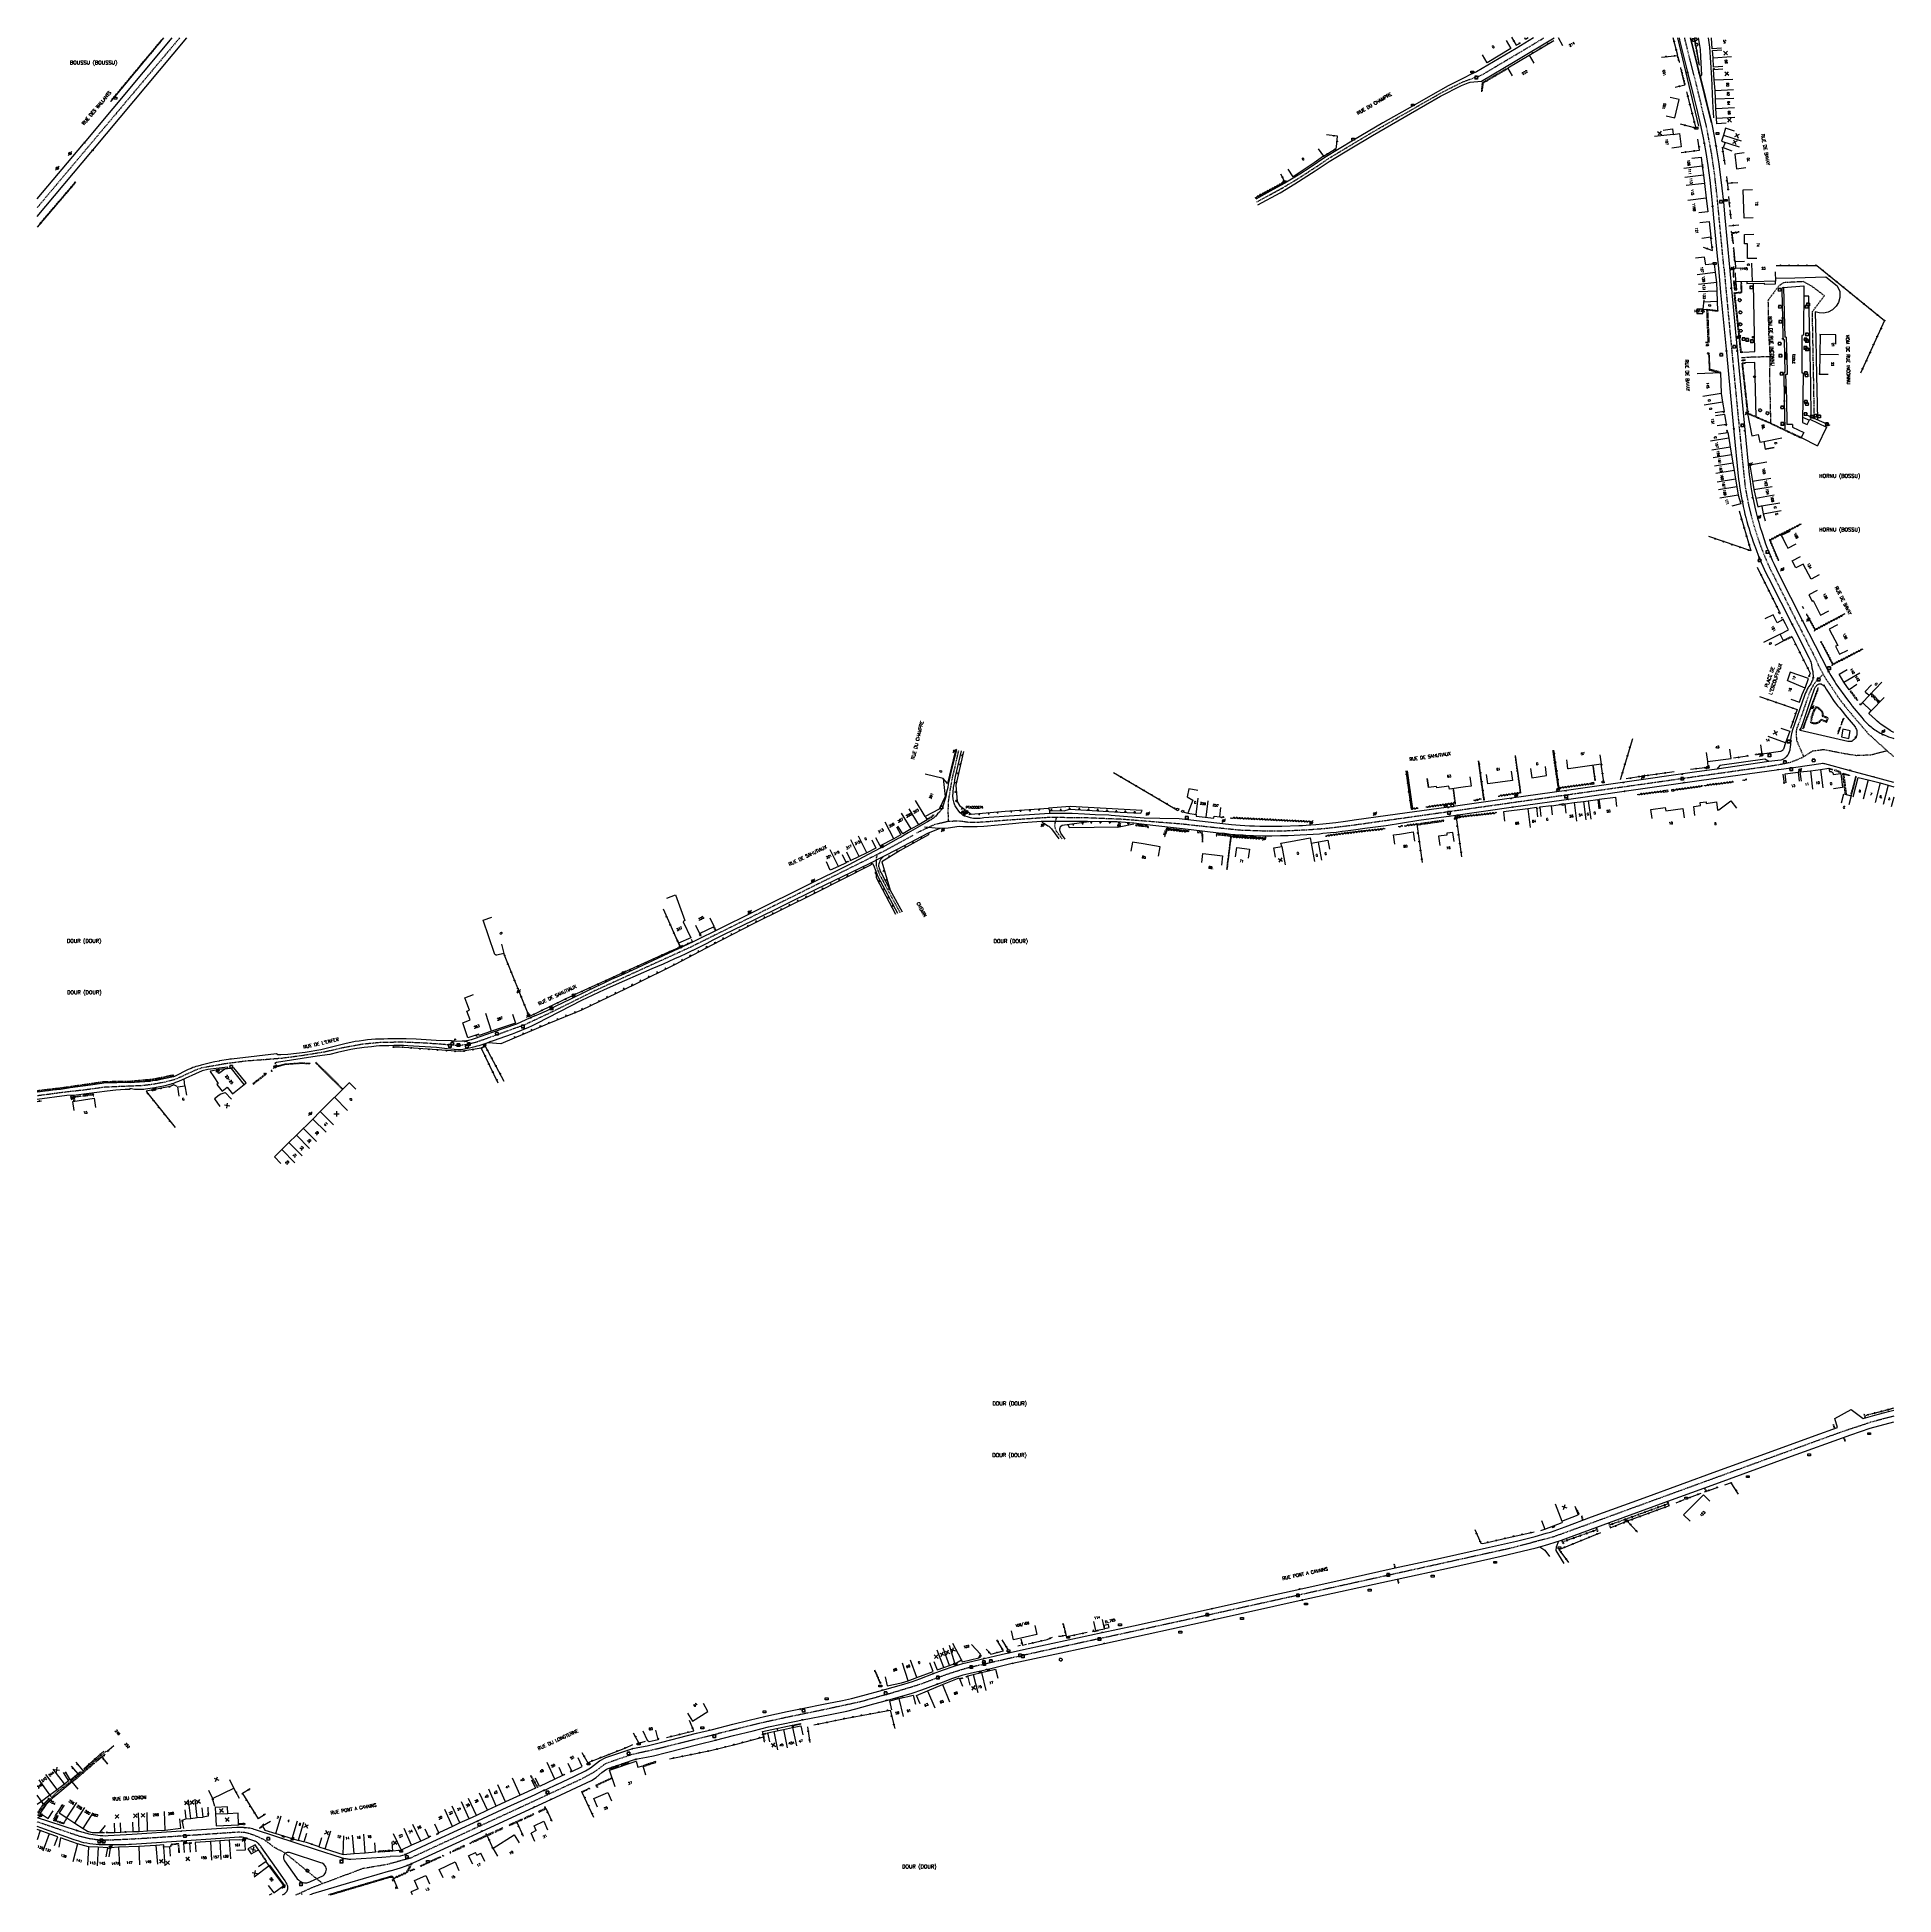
# Model space of a CAD drawing. Header units: millimetres. Extents: x 109000 to 110000, y 121000 to 122000.
import ezdxf
from ezdxf.enums import TextEntityAlignment as Align

# ---------------------------------------------------------------- set-up
doc = ezdxf.new("R2010")
doc.units = ezdxf.units.MM
doc.linetypes.add('DASHED', pattern=[0.75, 0.5, -0.25])
doc.layers.get('0').update_dxf_attribs({"linetype": 'CONTINUOUS'})
for name, color, linetype in [('W0001', 6, 'DASHED'), ('W0008', 7, 'CONTINUOUS'), ('W0100', 7, 'CONTINUOUS'), ('W0105', 7, 'CONTINUOUS'), ('W0112', 1, 'DASHED'), ('W0211', 2, 'CONTINUOUS'), ('W0220', 5, 'DASHED'), ('W0300', 7, 'CONTINUOUS'), ('W0302', 3, 'CONTINUOUS'), ('W0310', 3, 'CONTINUOUS'), ('W0322', 7, 'CONTINUOUS'), ('W0330', 7, 'CONTINUOUS'), ('W0334', 7, 'CONTINUOUS'), ('W0400', 7, 'CONTINUOUS'), ('W0420', 7, 'CONTINUOUS'), ('W0469', 7, 'CONTINUOUS'), ('W0471', 7, 'CONTINUOUS'), ('W0980', 7, 'CONTINUOUS'), ('W0984', 7, 'CONTINUOUS'), ('W0989', 7, 'CONTINUOUS'), ('W0991', 7, 'CONTINUOUS'), ('W1102', 7, 'CONTINUOUS'), ('W1471', 7, 'CONTINUOUS'), ('W1473', 7, 'CONTINUOUS')]:
    doc.layers.add(name, color=color, linetype=linetype)
doc.styles.get("Standard").update_dxf_attribs({"font": 'romans.shx', "width": 0.85})

# ---------------------------------------------------------------- blocks, each defined once
blk = doc.blocks.new('T471')
for p, q in [((-0.333334, 0.333334), (-0.333334, -0.333334)), ((-0.333334, 0.333334), (0.333334, 0.333334)), ((-0.333334, 0), (0, 0)), ((0.500001, 0.500001), (1.000002, 1.000002)), ((-0.500001, -0.500001), (-1.000002, -1.000002)), ((-0.333334, -0.333334), (0.333334, -0.333334))]:
    blk.add_line(p, q)
blk.add_ellipse((0, 0), major_axis=(0.471405, 0.471405), ratio=1, start_param=5.4977871438, end_param=11.780972451)
blk = doc.blocks.new('T400')
for p, q in [((-0.15, 0.3), (0.15, 0.3)), ((-0.15, -0.25), (-0.15, 0.3)), ((-0.15, 0.15), (0.15, 0.15)), ((-0.15, 0), (0.15, 0)), ((0.15, 0.3), (0.15, -0.25)), ((-0.15, -0.15), (0.15, -0.15)), ((-0.15, -0.25), (-0.15, -0.3)), ((-0.15, -0.3), (0.15, -0.3)), ((0.15, -0.3), (0.15, -0.25))]:
    blk.add_line(p, q)
blk = doc.blocks.new('T1471')
at = {"color": 0, "linetype": 'Continuous', "flags": 128}
blk.add_lwpolyline([(-0.75, -0.5), (-0.75, 0.5), (0.75, 0.5), (0.75, -0.5), (-0.75, -0.5)], dxfattribs=at)
blk = doc.blocks.new('t310o')
at = {"color": 0, "linetype": 'Continuous'}
for centre, start, end in [((-0.5, 0.4), 216.8699, 323.1304), ((0.5, -0.4), 36.8699, 143.1303)]:
    blk.add_arc(centre, 0.625, start, end, dxfattribs=at)
blk = doc.blocks.new('t322o')
at = {"color": 0, "linetype": 'Continuous'}
for radius in [0.25, 0.15]:
    blk.add_circle((0, 0), radius, dxfattribs=at)
blk = doc.blocks.new('t991o')
at = {"color": 0, "linetype": 'Continuous'}
for p, q in [((-1, 1), (1, -1)), ((-1, -1), (1, 1))]:
    blk.add_line(p, q, dxfattribs=at)
blk = doc.blocks.new('t211o')
at = {"color": 0, "linetype": 'Continuous'}
for p, q in [((-0.3, 0.5), (-0.3, 0)), ((0, 1), (0, 0)), ((0.3, 0.5), (0.3, 0))]:
    blk.add_line(p, q, dxfattribs=at)
blk = doc.blocks.new('T420')
for p, q in [((0.7, 0.7), (-0.8, 0.7)), ((-0.8, 0.7), (-0.8, -0.8)), ((0.7, 0.7), (0.7, -0.8)), ((0.7, -0.8), (-0.8, -0.8))]:
    blk.add_line(p, q)
blk.add_ellipse((0, 0), major_axis=(-0.53, 0.53), ratio=1, start_param=3.926991, end_param=10.210176)
blk = doc.blocks.new('t112o')
at = {"color": 0, "linetype": 'Continuous'}
for p, q in [((-0.5, 0.5), (0.5, 0.5)), ((-0.5, -0.5), (-0.5, 0.5)), ((0.5, 0.5), (0.5, -0.5)), ((0.5, -0.5), (-0.5, -0.5))]:
    blk.add_line(p, q, dxfattribs=at)
blk = doc.blocks.new('t330o')
at = {"color": 0, "linetype": 'Continuous'}
for p, q in [((0.25, -0.25), (-0.25, 0.25)), ((-0.25, -0.25), (0.25, 0.25)), ((-0.25, 0.25), (-0.25, -0.25)), ((0.25, 0.25), (-0.25, 0.25)), ((0.25, -0.25), (0.25, 0.25)), ((-0.25, -0.25), (0.25, -0.25)), ((-0.25, -0.25), (-0.25, -0.25))]:
    blk.add_line(p, q, dxfattribs=at)
blk = doc.blocks.new('T300')
for p, q in [((-0.8, 0.5), (-0.9, 0.3)), ((-0.9, 0.3), (-0.9, 0.2)), ((-0.9, 0.2), (-0.7, 0.1)), ((-0.7, 0.6), (-0.8, 0.5)), ((-0.8, -0.1), (-0.7, 0.1)), ((-0.6, 0.7), (-0.7, 0.6)), ((-0.7, 0.1), (-0.7, 0.1)), ((-0.5, 0.7), (-0.6, 0.7)), ((-0.3, 0.6), (-0.5, 0.7)), ((-0.3, 0.6), (-0.2, 0.7)), ((-0.2, 0.6), (-0.3, 0.6)), ((-0.2, 0.7), (-0.1, 0.8)), ((-0.1, 0.8), (0.1, 0.8)), ((0.1, 0.8), (0.2, 0.7)), ((0.2, 0.7), (0.3, 0.6)), ((0.3, 0.6), (0.4, 0.5)), ((0.5, 0.5), (0.3, 0.5)), ((0.4, 0.5), (0.4, 0.5)), ((0.6, 0.4), (0.5, 0.5)), ((0.6, 0.4), (0.7, 0.3)), ((0.7, 0.3), (0.7, 0.2)), ((0.7, 0.2), (0.7, 0.1)), ((0.7, 0.1), (0.7, -0.2)), ((-0.8, -0.2), (-0.8, -0.1)), ((-0.7, -0.3), (-0.8, -0.2)), ((-0.8, -0.2), (-0.8, -0.2)), ((-0.7, -0.4), (-0.7, -0.3)), ((-0.5, -0.5), (-0.7, -0.4)), ((-0.4, -0.5), (-0.5, -0.5)), ((-0.4, -0.5), (-0.3, -0.5)), ((-0.3, -0.5), (-0.3, -0.4)), ((-0.3, -0.6), (-0.3, -0.5)), ((-0.3, -0.5), (-0.3, -0.5)), ((-0.2, -0.7), (-0.3, -0.6)), ((-0.1, -0.8), (-0.2, -0.7)), ((0.1, -0.8), (-0.1, -0.8)), ((0.2, -0.7), (0.1, -0.8)), ((0.3, -0.5), (0.2, -0.5)), ((0.3, -0.6), (0.2, -0.7)), ((0.2, -0.7), (0.2, -0.7)), ((0.5, -0.4), (0.3, -0.5)), ((0.3, -0.5), (0.3, -0.6)), ((0.3, -0.5), (0.3, -0.5)), ((0.6, -0.3), (0.5, -0.4)), ((0.7, -0.2), (0.6, -0.3)), ((0.6, -0.3), (0.6, -0.3))]:
    blk.add_line(p, q)
blk = doc.blocks.new('t220o')
at = {"color": 0, "linetype": 'Continuous'}
for p, q in [((-0.25, 0.25), (0.25, 0.25)), ((-0.25, -0.25), (0.25, -0.25))]:
    blk.add_line(p, q, dxfattribs=at)
blk = doc.blocks.new('T469')
at = {"color": 0, "linetype": 'Continuous', "flags": 128}
for points in [[(-0.4, 0.4), (0.4, -0.4)], [(-0.4, -0.4), (0.4, 0.4)]]:
    blk.add_lwpolyline(points, dxfattribs=at)
at = {"color": 0, "linetype": 'Continuous'}
blk.add_circle((0, 0), 0.5, dxfattribs=at)
blk = doc.blocks.new('T1473')
at = {"color": 0, "linetype": 'Continuous', "const_width": 0.5, "flags": 128}
blk.add_lwpolyline([(-0.25, 0, 1), (0.25, 0, 1)], format="xyb", close=True, dxfattribs=at)

msp = doc.modelspace()

# ---------------------------------------------------------------- linework, layer by layer
at = {"layer": 'W0001'}
for points in [[(109076.7, 122000), (109073.5, 121996.2), (109000, 121908.6)], [(109656.9, 121911.7), (109664, 121915.6), (109671.1, 121919.5), (109677.5, 121923.3), (109683.6, 121927.2), (109689.9, 121931.3), (109696.2, 121935.5), (109703, 121939.6), (109711.7, 121944.8), (109720.1, 121949.8), (109727.9, 121954.3), (109739.8, 121961.1), (109750.6, 121967.3), (109757.6, 121971.2), (109767.2, 121976.1), (109773.7, 121978.5), (109778.1, 121980.1), (109786.1, 121984.9), (109803.5, 121995.2), (109811.4, 122000)], [(109908.5, 121876.3), (109906.4, 121898), (109904.8, 121915.1), (109903.4, 121927.1), (109901.9, 121937.4), (109899.3, 121951.4), (109894, 121973.4), (109890.5, 121987.4), (109887.4, 122000)], [(109957.2, 121795.1), (109956.8, 121817.5), (109956.2, 121848.7), (109956.1, 121852.6), (109962.6, 121861.2), (109956.1, 121866.1), (109951.2, 121868.8), (109940.6, 121868.2), (109938, 121866.5), (109932.2, 121858.7), (109932.5, 121841.2), (109933.1, 121831.3), (109933.2, 121825.4), (109933, 121819.5), (109933.6, 121792.7)], [(109933.2, 121828.3), (109923.7, 121828.1), (109918, 121827.7)], [(110000, 121257.8), (109987.5, 121254.5), (109970.8, 121248.9), (109959.2, 121244.7), (109935.3, 121236), (109902.1, 121223.9), (109880.4, 121216), (109860.1, 121208.6), (109828.7, 121197.1), (109816.4, 121192.7), (109794.3, 121186.8), (109747.2, 121176.4), (109706.1, 121167.3), (109629.1, 121150.3), (109596, 121143.1), (109549, 121132.9), (109533.4, 121129.5), (109513.8, 121125.1), (109499.8, 121121.8), (109489.7, 121118.6), (109475.2, 121113.2), (109459.1, 121108.3), (109442.8, 121103.8), (109421, 121099.1), (109404.3, 121095.7), (109389.4, 121092.4), (109376.8, 121089.3), (109334.6, 121078.7), (109320.3, 121075.5), (109312.9, 121073), (109306.1, 121070.6), (109299.7, 121065.9), (109292.8, 121062.2), (109259.7, 121046.8), (109224.7, 121030.7), (109201.1, 121019.8), (109190.2, 121016.8)], [(109037.2, 121077.4), (109018.5, 121061.4), (109011, 121055.6), (109006.6, 121051.2), (109004.1, 121048.6), (109000, 121042.4)], [(109153.7, 121006.1), (109133.7, 121022.4), (109127.8, 121025.5), (109122.4, 121029.6), (109116.7, 121032.2), (109111.8, 121033.6), (109108, 121033.7), (109086, 121032.2), (109057.1, 121030.3), (109043.5, 121029.6), (109036.4, 121029.4), (109032, 121029.6), (109028.2, 121030.2), (109022.9, 121031.5), (109018.7, 121032.9), (109000, 121039.3)], [(109139.4, 121000), (109147.5, 121003.7), (109156.1, 121007), (109175.5, 121014.3), (109185.5, 121016), (109190.2, 121016.8)], [(109142.8, 121000), (109142.2, 121001.3)]]:
    msp.add_lwpolyline(points, dxfattribs=at)
at = {"layer": 'W0001', "flags": 128}
for points in [[(109908.5, 121876.3), (109909.3, 121867.2), (109914.3, 121814.7), (109918.8, 121768.6), (109919.9, 121758.4), (109920.4, 121755.6), (109921.8, 121748.2), (109923.5, 121741.4), (109924.9, 121736.4), (109926.9, 121730.3), (109928.4, 121725.9), (109930, 121721.8), (109933, 121714.9), (109945.9, 121689.2), (109957.7, 121666), (109959.7, 121661.4), (109963.3, 121655), (109966.7, 121650.1), (109970.5, 121644.2), (109974.5, 121639.1), (109978.4, 121634.4), (109982.1, 121630.2), (109986.1, 121625.4), (109997.2, 121615.4), (110000, 121612.9)], [(109962, 121657.3), (109960.4, 121655.7), (109958.2, 121653.6), (109957.2, 121652.4), (109956, 121650.4), (109954.5, 121647.3), (109948.7, 121630.6), (109947.6, 121627.8), (109947.3, 121625.9), (109947.6, 121621.9), (109949, 121618.5), (109951.4, 121613)], [(109996.4, 121616.1), (109987.6, 121613.8), (109979.9, 121613.5), (109973.5, 121614.5), (109962.3, 121616.7), (109956.1, 121615.9), (109950.6, 121612.4), (109944.3, 121609.8), (109938.9, 121608.7), (109932.7, 121607.7), (109750, 121581.8), (109708.3, 121575.9), (109695.2, 121574.3), (109685, 121573.5), (109672.3, 121572.9), (109663, 121572.8), (109647.9, 121573.3), (109630.5, 121575.1), (109615.8, 121576.7), (109604.1, 121577.6), (109584.5, 121579.2), (109564.6, 121580), (109545, 121580.2), (109523.7, 121578.8), (109509.9, 121577.7), (109505.3, 121577.5), (109501, 121577.6), (109497.1, 121578.2), (109490.9, 121578.1), (109483.2, 121576.3), (109473.4, 121571.7)], [(109490.9, 121578.1), (109490.7, 121583.3), (109490.9, 121589.1), (109491.8, 121594.9), (109492.8, 121600.7), (109496.4, 121616.3)], [(109552, 121568.7), (109549.1, 121572.7), (109548.4, 121574.3), (109548.1, 121575.9), (109548.3, 121577.2), (109549, 121580.2)], [(109471.7, 121570.5), (109455.8, 121561.9), (109408.9, 121538.6), (109352, 121510.4), (109315.7, 121493.9), (109300, 121486.7), (109277.8, 121475.7), (109262.7, 121468.6), (109237, 121459.3), (109233.4, 121458.3), (109228.7, 121457.5), (109226, 121457.4), (109218.5, 121458), (109208.6, 121458.7), (109196.8, 121459.2), (109184.9, 121459), (109175.3, 121458.1), (109164.5, 121456.1), (109154.4, 121453.8), (109142.6, 121451.9), (109131.8, 121450.5), (109123.4, 121449.8), (109112.5, 121449), (109101.6, 121447.6), (109088.6, 121445.3), (109084.5, 121443.8), (109078.5, 121441), (109076.6, 121440.1), (109073, 121438.7), (109068.9, 121437.7), (109062.5, 121436.5), (109057.1, 121435.8), (109050, 121435.5), (109044.7, 121435.3), (109036.3, 121434.9), (109025.3, 121433.4), (109015.3, 121432.3), (109006.3, 121431.1), (109000, 121430.3)], [(109452.4, 121560.2), (109452, 121558.8), (109451.8, 121556), (109451.9, 121554.1), (109452.4, 121552.5), (109454, 121548.8), (109456.4, 121544.5), (109460.7, 121536.3), (109464.7, 121529)]]:
    msp.add_lwpolyline(points, dxfattribs=at)
at = {"layer": 'W0008'}
msp.add_line((109279.9, 121059.4), (109273.9, 121056.6), dxfattribs=at)
for points in [[(109000, 121913.3), (109024.9, 121943), (109025.5, 121943.6), (109072.8, 122000)], [(109000, 121903.8), (109029, 121938.3), (109030, 121939.6), (109080.6, 122000)], [(109805.9, 122000), (109796.6, 121994.4), (109775.3, 121981.7), (109771.7, 121980.1), (109769, 121978.8), (109759.9, 121974.2), (109749.1, 121968.2), (109740.8, 121963.3), (109724.8, 121954.3), (109709, 121944.9), (109693.6, 121935.7), (109685.6, 121930.3), (109680, 121926.6), (109672, 121921.8), (109664.1, 121917.5), (109656.4, 121913.2)], [(109657.4, 121910.1), (109669.4, 121916.7), (109677.4, 121921.4), (109688.4, 121928.5), (109695.8, 121933.4), (109708.1, 121940.8), (109719.2, 121947.5), (109739.6, 121959.3), (109755.9, 121968.6), (109767.2, 121974.4), (109770.7, 121975.9), (109771.8, 121976.2), (109778, 121976.7), (109796, 121987.5), (109817, 122000)], [(109884.3, 122000), (109884.6, 121998.8), (109888.2, 121984.5), (109888.9, 121981.4), (109890.8, 121973.9), (109892.3, 121968), (109893.7, 121962.2), (109896.1, 121952.2), (109897.3, 121946.3), (109897.9, 121943.3), (109898.7, 121938.4), (109899.8, 121931.4), (109900.9, 121923.4), (109901.6, 121916.4), (109902.3, 121909.3), (109902.9, 121903.2), (109904.8, 121882.5), (109905.5, 121876)], [(109890.5, 122000), (109890.5, 121999.9), (109895.1, 121981.4), (109897.4, 121972.3), (109901.3, 121956.5), (109901.8, 121954.3), (109890.5, 122000)], [(109890.5, 122000), (109893.4, 121988.1), (109895.1, 121981.4), (109896.9, 121974.2), (109899.1, 121965.3), (109901, 121957.5), (109901.8, 121954.5), (109903.5, 121945.4), (109904.2, 121941.9), (109905.7, 121932.3), (109907.4, 121919.1), (109908.2, 121911.5), (109909, 121903.2), (109911.4, 121876.6)], [(109894.6, 122000), (109895.2, 121997.1), (109895.6, 121993.8), (109895.9, 121989.8), (109896.2, 121983.2), (109896.4, 121980.2), (109896.3, 121979.7), (109895.7, 121979)], [(109900, 122000), (109900.7, 121995), (109901.7, 121978.5), (109902.4, 121965.7), (109902.9, 121957)], [(109919.2, 121830.8), (109925.1, 121831.1), (109924.4, 121867.5)], [(109920.8, 121868.8), (109920.8, 121867.7), (109930.2, 121867.9), (109930.2, 121867.5), (109936.2, 121867.6), (109936.2, 121869.1)], [(109936.2, 121870.6), (109946.6, 121870.8), (109963.3, 121871.4), (109969.5, 121866.6), (109970.9, 121863.5), (109970.9, 121860.3), (109970.2, 121857.6), (109969, 121855.5), (109967, 121853.6), (109964.6, 121852.3), (109962.2, 121851.8), (109959.8, 121851.9), (109957.7, 121852.5), (109958, 121837.6), (109958.4, 121818.3), (109958.8, 121794.7)], [(109940.6, 121865.7), (109940, 121865.5), (109939.7, 121865.3), (109939.6, 121865.1), (109939.6, 121864.1), (109940, 121849.2), (109940.2, 121838.1), (109940.2, 121837.7), (109940.9, 121837.7), (109941.3, 121819.8), (109940.7, 121819.8), (109941, 121804.6), (109941.2, 121789.6)], [(109955.5, 121796), (109955.2, 121813.3), (109954.7, 121838.1), (109954.3, 121861), (109951.5, 121860.9)], [(109925.8, 121796), (109925.2, 121825.3), (109920.1, 121825)], [(109965.7, 121791.4), (109956.8, 121795.3), (109952.7, 121797)], [(109279.9, 121059.4), (109289.5, 121063.9), (109295.4, 121066.7), (109298, 121068.4), (109302.8, 121072.1), (109306.3, 121074), (109318.7, 121078.1), (109320.8, 121078.8), (109323.6, 121079.4), (109328.5, 121080.3), (109336.4, 121082.2), (109355.2, 121087), (109363.7, 121089.1), (109374.6, 121091.9), (109383.5, 121094.1), (109392.5, 121096.2), (109404, 121098.7), (109411.1, 121100.1), (109425.3, 121103), (109433.7, 121104.6), (109438.6, 121105.7), (109444.7, 121107.4), (109455.3, 121110.3), (109466.8, 121113.5), (109471.4, 121114.9), (109475.4, 121116.4), (109482.7, 121119.2), (109487.7, 121121), (109493.9, 121123.2), (109498.6, 121124.6), (109510, 121127.3), (109519.2, 121129.4), (109523.2, 121130.3), (109533.7, 121132.6), (109573.6, 121141.3), (109590.4, 121144.9), (109632.8, 121154.2), (109661.1, 121160.5), (109680, 121164.7), (109706.7, 121170.6), (109731.5, 121176.1), (109755.9, 121181.4), (109782.3, 121187.2), (109796.8, 121190.5), (109806.9, 121192.9), (109812.7, 121194.7), (109815.1, 121195.4), (109823, 121198.2), (109837.2, 121203.5), (109865.5, 121213.8), (109904.6, 121228.1), (109932.5, 121238.2), (109957.7, 121247.3), (109969.6, 121251.6), (109968.2, 121256.6), (109977.1, 121261.4), (109983.5, 121256.5), (109989.8, 121258.3), (109997.9, 121260.4), (110000, 121261)], [(109190.3, 121013), (109195.7, 121014.6), (109198.7, 121015.6), (109199.6, 121015.9), (109204.2, 121017.9), (109229.9, 121029.8), (109239.4, 121034.2), (109267.6, 121047.2), (109276.7, 121051.4), (109298.6, 121061.6), (109301.1, 121063.2), (109304.2, 121065.9), (109306.7, 121067.6), (109308, 121068.3), (109313.4, 121070.1), (109320.7, 121072.5), (109322.4, 121073), (109324.3, 121073.5), (109328.2, 121074.1), (109331.9, 121074.9), (109338.9, 121076.7), (109356.6, 121081.2), (109365.3, 121083.3), (109375.1, 121085.8), (109385.7, 121088.4), (109393.9, 121090.4), (109407.9, 121093.4), (109412.2, 121094.3), (109427.2, 121097.2), (109436, 121099), (109441, 121100.2), (109450.7, 121102.9), (109457.5, 121104.7), (109465.7, 121107), (109471.3, 121108.6), (109476.5, 121110.4), (109484.7, 121113.5), (109488.1, 121114.8), (109493.2, 121116.7), (109498.7, 121118.4), (109503.3, 121119.6), (109511.5, 121121.4), (109525.1, 121124.7), (109525.4, 121124.7), (109551.6, 121130.4), (109574.8, 121135.4), (109634, 121148.3), (109681.3, 121158.8), (109732.5, 121170), (109760.7, 121176.2), (109788.5, 121182.4), (109807.3, 121186.8), (109809.4, 121187.4), (109814.1, 121188.8), (109821, 121191.1), (109846.8, 121200.5), (109878.3, 121212), (109904.1, 121221.4), (109942.9, 121235.5), (109976.9, 121247.8), (109987.3, 121251.3), (110000, 121254.7)], [(109809.4, 121187.4), (109812, 121185.7), (109814.6, 121182.3)], [(109822.5, 121178.5), (109818.1, 121185.5), (109818.3, 121187.4), (109819.6, 121190.6)], [(109273.9, 121056.6), (109273.1, 121056.3), (109268.1, 121053.9), (109252.9, 121047), (109237.2, 121039.7), (109215.2, 121029.6), (109204.2, 121024.4), (109198.4, 121021.8), (109197.7, 121021.4), (109196.8, 121021.2), (109195.6, 121020.9), (109190.2, 121020.6)]]:
    msp.add_lwpolyline(points, dxfattribs=at)
at = {"layer": 'W0008', "flags": 128}
for points in [[(109905.5, 121876), (109906.7, 121863), (109909.8, 121830.7), (109913.7, 121789.8), (109916.4, 121762.2), (109916.6, 121760.4), (109916.9, 121758.6), (109917.4, 121755.4), (109917.9, 121752.3), (109918.4, 121750), (109918.9, 121747.7), (109919.3, 121745.6), (109919.8, 121743.6), (109920.3, 121741.7), (109920.8, 121739.7), (109921.4, 121737.7), (109922, 121735.7), (109922.7, 121733.3), (109923.5, 121731), (109924.3, 121728.7), (109925.1, 121726.4), (109925.3, 121725.9), (109927.7, 121719.5), (109928.5, 121717.5), (109929.4, 121715.5), (109930.9, 121712.3), (109932.4, 121709.2), (109945.7, 121683.1), (109954.4, 121666), (109954.7, 121665.3), (109955, 121664.6), (109955.2, 121664), (109955.4, 121663.3), (109955.6, 121662.5), (109955.9, 121660.8), (109956.3, 121658.8), (109956.4, 121657.6), (109956.5, 121656.7), (109956.5, 121656), (109956.5, 121655.7), (109956.4, 121655.1), (109956.3, 121654.6), (109956.1, 121654.1), (109955.9, 121653.6), (109955.7, 121653.1), (109955.2, 121652.2), (109954.9, 121651.7), (109954.1, 121650.5), (109953.9, 121650.2), (109953.4, 121649.3), (109952.9, 121648.2), (109952.5, 121647.4), (109952.1, 121646.5), (109951.9, 121645.9), (109945.2, 121626.9), (109944.9, 121625.3), (109944.7, 121624.5), (109944.4, 121622.1), (109944.4, 121621.9), (109944.3, 121620.7), (109944.3, 121619.9), (109944.1, 121617.9), (109944, 121617.2), (109943.9, 121616.5), (109943.6, 121615.5), (109943.3, 121614.6), (109943, 121614.1), (109942.7, 121613.7), (109942, 121612.9), (109941.3, 121612.2), (109940.9, 121611.9), (109940.5, 121611.7), (109939.2, 121611.1), (109932.7, 121610.3), (109930.5, 121611.7), (109906.3, 121608.2), (109904.7, 121606.3), (109892.6, 121604.6), (109853.8, 121599), (109824.9, 121595), (109792.9, 121590.4), (109758.9, 121585.6), (109741.9, 121583.2), (109722.2, 121580.5), (109714.6, 121579.4), (109710.5, 121578.9), (109704.7, 121578.1), (109699.5, 121577.4), (109697.7, 121577.2), (109696, 121577), (109692.4, 121576.6), (109688.7, 121576.3), (109683.5, 121575.9), (109681.5, 121575.8), (109679.5, 121575.7), (109670.4, 121575.4), (109669.7, 121575.4), (109666.7, 121575.4), (109663.7, 121575.3), (109661.1, 121575.4), (109658.5, 121575.4), (109655.7, 121575.5), (109652.9, 121575.6), (109650.4, 121575.8), (109648, 121575.9), (109643.3, 121576.3), (109641.7, 121576.4), (109615.1, 121579.4), (109604.6, 121579.7), (109596.3, 121579.8), (109578.4, 121581.3), (109577.2, 121581.4), (109569.9, 121581.7), (109564.1, 121582), (109557.5, 121582.3), (109557, 121582.3), (109547.4, 121582.3), (109545, 121582.3), (109542.6, 121582.2), (109534.4, 121581.7), (109509.9, 121580), (109508.9, 121579.8), (109507.9, 121579.7), (109506.9, 121579.6), (109505.9, 121579.6), (109505.1, 121579.6), (109504.3, 121579.7), (109503.5, 121579.8), (109502.7, 121580), (109501.1, 121580.5), (109499.5, 121580.9), (109499.1, 121581.1), (109498.8, 121581.3), (109498.3, 121581.6), (109497.8, 121582.1), (109497.1, 121582.8), (109496.4, 121583.6), (109496, 121584.2), (109495.6, 121584.8), (109495.2, 121585.4), (109494.8, 121586), (109494.5, 121586.4), (109494.3, 121586.9), (109494.1, 121587.4), (109493.9, 121587.9), (109493.7, 121588.6), (109493.5, 121589.3), (109493.4, 121590), (109493.3, 121590.7), (109493.2, 121591.5), (109493.2, 121592.3), (109493.3, 121593.1), (109493.3, 121593.9), (109493.6, 121596.3), (109494, 121598.7), (109494.3, 121600.5), (109494.7, 121602.2), (109497.9, 121616.1)], [(109911.5, 121876.6), (109915.7, 121831.9), (109920.3, 121783.4), (109921.6, 121770.4), (109922.1, 121764.7), (109922.4, 121762.5), (109923, 121758.3), (109923.3, 121756.2), (109923.7, 121754.1), (109924.4, 121750.7), (109925.1, 121747.4), (109925.9, 121744.3), (109926.6, 121741.4), (109927.2, 121739.2), (109927.8, 121737), (109929, 121733.3), (109930.1, 121730), (109930.9, 121727.6), (109931.8, 121725.3), (109932.4, 121723.8), (109933, 121722.3), (109934.5, 121718.8), (109935.5, 121716.7), (109938.1, 121711.3), (109950.7, 121686.5), (109964.7, 121659.1), (109966.1, 121656.7), (109967.5, 121654.3), (109968.2, 121653.2), (109968.8, 121652.2), (109975, 121643.5), (109975.7, 121642.6), (109977.3, 121640.6), (109977.6, 121640.2), (109982.7, 121634), (109983.3, 121633.3), (109983.9, 121632.6), (109984.6, 121631.9), (109985.2, 121631.2), (109985.8, 121630.6), (109986.4, 121630.1), (109987.1, 121629.5), (109987.7, 121629), (109988.4, 121628.5), (109989.7, 121627.5), (109990.4, 121627.1), (109991.2, 121626.6), (109991.9, 121626.1), (109992.7, 121625.7), (109993.5, 121625.3), (109994.4, 121624.9), (109995.2, 121624.5), (109996.1, 121624.1), (109997.2, 121623.6), (109998.3, 121623.2), (109999.6, 121622.9), (110000, 121622.8)], [(109495.2, 121616.6), (109492, 121603.8), (109491.2, 121600.4), (109490.7, 121598.2), (109490.4, 121596.4), (109490.1, 121595.1), (109489.8, 121593.8), (109489.4, 121591.4), (109487.4, 121585.2), (109486.9, 121584.5), (109486.5, 121583.8), (109486.2, 121583.5), (109486, 121583.1), (109485, 121582.1), (109484, 121581), (109483.7, 121580.7), (109483.4, 121580.5), (109482.7, 121579.9), (109482, 121579.4), (109481.5, 121579), (109480.9, 121578.7), (109479.6, 121577.8), (109479.2, 121577.6), (109469.2, 121571.9), (109467, 121570.7), (109465.3, 121569.7), (109463.8, 121568.9), (109459.6, 121566.6), (109455.4, 121564.3), (109454.7, 121564), (109447.6, 121560.2), (109437.2, 121554.8), (109427.5, 121549.8), (109424.7, 121548.6), (109417.4, 121545.1), (109383.8, 121528.4), (109353.4, 121513.3), (109323.3, 121499.3), (109316, 121495.9), (109313.5, 121494.8), (109311, 121493.7), (109309.1, 121492.9), (109306, 121491.4), (109302.1, 121489.6), (109301.2, 121489.1), (109282, 121479.8), (109279.8, 121478.7), (109276.7, 121477.1), (109274.1, 121475.9), (109271.3, 121474.6), (109270.1, 121474.1), (109269.2, 121473.7), (109268.7, 121473.6), (109268.3, 121473.4), (109267.9, 121473.3), (109267.6, 121473.2), (109265.6, 121472.4), (109258.1, 121468.9), (109245.1, 121464.4), (109238.9, 121462.3), (109238.4, 121462.1), (109235.9, 121461.2), (109233.8, 121460.5), (109232.3, 121460.1), (109231.8, 121460), (109231.3, 121459.9), (109230.5, 121459.8), (109229.7, 121459.7), (109228.9, 121459.7), (109225.8, 121459.6), (109225, 121459.7), (109223.2, 121459.8)], [(110000, 121599), (109988.6, 121602.1), (109975.9, 121605.6), (109962.8, 121609.1), (109962.5, 121609.1), (109962, 121609.2), (109961.5, 121609.2), (109960.7, 121609.1), (109947.2, 121607.2), (109896.4, 121600.1), (109854.7, 121594.2), (109828.8, 121590.5), (109795.2, 121585.7), (109761.5, 121580.9), (109744.2, 121578.5), (109726.5, 121575.8), (109715.1, 121574.3), (109709, 121573.4), (109704.6, 121572.8), (109702.9, 121572.6), (109699.7, 121572.2), (109696.6, 121571.9), (109692.4, 121571.5), (109690.7, 121571.3), (109687.3, 121571.1), (109683.8, 121570.8), (109680.3, 121570.6), (109677, 121570.5), (109673.7, 121570.4), (109669.7, 121570.3), (109665, 121570.2), (109659.9, 121570.2), (109655.2, 121570.3), (109653.1, 121570.4), (109651, 121570.5), (109649.5, 121570.6), (109647.9, 121570.7), (109645.3, 121570.9), (109642.7, 121571.1), (109639.5, 121571.5), (109636.2, 121571.8), (109621.6, 121573.5), (109596.3, 121576.5), (109590.6, 121577.1), (109581.7, 121577.8), (109579.6, 121577.8), (109577.5, 121577.9), (109565.7, 121578), (109563.1, 121578), (109562.2, 121578), (109557.3, 121578), (109551.7, 121578.1), (109542.5, 121578.1), (109540.9, 121578.1), (109540.8, 121578.1), (109533.5, 121577.5), (109530.5, 121577.3), (109525.3, 121576.8), (109509.9, 121575.4), (109506.2, 121575.2), (109505.1, 121575.1), (109504.1, 121575.1), (109500.8, 121575.2), (109499.2, 121575.2), (109498.5, 121575.2), (109496.6, 121575.4), (109490.7, 121574.5), (109485.7, 121574.2), (109478, 121575)], [(109932.7, 121610.3), (109904.7, 121606.3)], [(109541.1, 121577.7), (109541.9, 121577.4), (109542.2, 121577.2), (109543, 121576.7), (109544.4, 121575.8), (109544.8, 121575.5), (109545.2, 121575.2), (109546.3, 121574.1), (109550.3, 121568.8)], [(109553.6, 121568.5), (109551.4, 121571.8), (109551.1, 121572.3), (109550.9, 121572.8), (109550.8, 121573.2), (109550.8, 121573.7), (109550.8, 121574.1), (109550.9, 121574.6), (109551, 121574.9), (109551.1, 121575.2), (109551.2, 121575.4), (109551.4, 121575.6), (109552, 121576.1), (109566.4, 121578)], [(109486.2, 121574.3), (109479.6, 121571.6), (109463.2, 121563), (109448.1, 121555.3), (109419.4, 121541.4), (109385.3, 121524.6), (109370, 121517.2), (109364, 121514.1), (109360.6, 121512.4), (109353.1, 121508.6), (109352.9, 121508.5), (109351.1, 121507.6), (109349.3, 121506.7), (109346.3, 121505.3), (109343.2, 121504), (109337.1, 121501.3), (109331, 121498.7), (109323.7, 121495.5), (109316.3, 121492.3), (109305.3, 121487.4), (109293.2, 121481.6), (109269.1, 121469.3), (109266.6, 121468), (109264.2, 121466.9), (109263.8, 121466.7), (109257.6, 121464.3), (109255.8, 121463.6), (109252.2, 121462.3), (109245.6, 121459.9), (109243.9, 121459.3), (109242.2, 121458.7), (109237.8, 121457.3), (109236.8, 121457), (109236.3, 121456.8), (109235.7, 121456.7), (109232.9, 121456), (109230.1, 121455.4), (109229.2, 121455.2), (109228.4, 121455.1), (109227.5, 121455.1), (109226.6, 121455.1), (109220.8, 121455.7), (109215, 121456.4), (109199.7, 121457.3), (109197.3, 121457.4), (109194.9, 121457.4), (109192.1, 121457.4), (109189.4, 121457.3), (109187.7, 121457.3), (109186, 121457.3), (109184.3, 121457.2), (109182.6, 121457), (109180.1, 121456.7), (109176.1, 121456.3), (109173.6, 121456), (109172.1, 121455.8), (109168.9, 121455.3), (109161.8, 121453.6), (109157.6, 121452.6), (109150.9, 121451.6), (109129, 121448.3), (109128.1, 121447.7), (109128.4, 121447.3)], [(109463.6, 121528.5), (109453, 121548.3), (109451.8, 121551.1), (109450.6, 121554.4), (109450.5, 121554.6), (109450.4, 121554.7), (109450.2, 121555), (109449.9, 121555.3), (109449.8, 121555.5), (109449.6, 121555.6), (109449.4, 121555.6), (109449.2, 121555.6), (109448.9, 121555.6), (109448.6, 121555.6), (109448.4, 121555.5), (109448.1, 121555.3)], [(109456.1, 121559.4), (109455.3, 121558.7), (109454.6, 121557.9), (109454.4, 121557.7), (109454.2, 121557.4), (109454, 121557.1), (109453.9, 121556.8), (109453.7, 121556.2), (109453.5, 121555.7), (109453.4, 121555.2), (109453.2, 121554.6), (109453.2, 121554.4), (109453.2, 121554.2), (109453.2, 121553.9), (109453.3, 121553.7), (109453.5, 121552.9), (109453.8, 121552), (109454.1, 121551.2), (109454.5, 121550.4), (109459.5, 121541.1), (109465.8, 121529.4)], [(109223.2, 121459.9), (109214.9, 121460.1), (109204.2, 121460.9), (109198.7, 121461), (109196, 121461), (109188.9, 121461), (109186.7, 121460.9), (109184.5, 121460.9), (109182.3, 121460.8), (109180.1, 121460.6), (109177.9, 121460.4), (109175.7, 121460.1), (109173.5, 121459.8), (109171.3, 121459.5), (109165.8, 121458.3), (109152.8, 121455), (109144.3, 121453.6), (109135.1, 121452.5), (109131.2, 121452.3), (109129.6, 121452.4), (109128.9, 121452.9), (109107.8, 121450.4), (109106.2, 121450.2), (109104.6, 121450.1), (109103.8, 121450), (109103, 121449.8), (109098.3, 121449.1), (109098, 121449), (109095.7, 121448.6), (109094.8, 121448.4), (109088.4, 121446.8), (109086.5, 121446.3), (109085.5, 121446.1), (109085.1, 121445.9), (109084.7, 121445.8), (109083.9, 121445.5), (109083, 121445.1), (109081.8, 121444.6), (109081.4, 121444.4), (109073.9, 121440.8)], [(109096.6, 121444.4), (109102.7, 121445.2), (109102.6, 121445.7), (109092, 121444.4), (109088.8, 121443.8), (109076.2, 121438.1), (109074.6, 121437.5), (109073.1, 121436.8), (109072.6, 121436.7), (109072.1, 121436.5), (109068.1, 121435.6), (109066, 121435.2), (109063.4, 121434.7), (109060.8, 121434.2), (109059.6, 121434), (109058.4, 121433.9), (109057.5, 121433.8), (109053.7, 121433.8), (109053, 121433.8), (109052.4, 121433.8), (109049.9, 121434.2), (109049.9, 121433.7), (109047.4, 121433.8), (109042.3, 121433.4), (109037.7, 121432.9), (109021, 121430.7), (109015.9, 121430.5), (109000, 121428.4)], [(109111.5, 121436.4), (109112.5, 121437.3), (109106, 121445.4), (109104.5, 121445.1)], [(109073.8, 121440.8), (109073.5, 121440.6), (109065.8, 121438.9), (109064.5, 121438.6), (109063.7, 121438.5), (109062.3, 121438.4), (109061.9, 121438.3), (109061.1, 121438.2), (109060.7, 121438.1), (109052.4, 121437.4), (109050.1, 121437.3), (109050.1, 121437.5), (109035.9, 121437.1), (109034.9, 121436.9), (109028.7, 121436.1), (109017.7, 121434.6), (109016.8, 121434.4), (109012.5, 121433.8), (109008.5, 121433.3), (109006.1, 121433), (109004.4, 121432.8), (109001.7, 121432.4), (109000, 121432.2)]]:
    msp.add_lwpolyline(points, dxfattribs=at)
for points in [[(109950.9, 121630.8), (109955.7, 121644.8), (109957.3, 121649.5), (109957.5, 121649.9), (109957.7, 121650.2), (109957.8, 121650.5), (109958, 121650.8), (109958.3, 121651.1), (109958.6, 121651.4), (109958.8, 121651.6), (109959.1, 121651.8), (109959.3, 121651.9), (109959.5, 121652), (109959.8, 121652.1), (109960, 121652.1), (109960.3, 121652.1), (109960.6, 121652.1), (109960.8, 121652.1), (109961.1, 121652), (109961.6, 121651.7), (109962.1, 121651.4), (109962.4, 121651.2), (109962.6, 121650.9), (109963.6, 121649.3), (109963.9, 121648.8), (109965.3, 121646.6), (109966.2, 121645.1), (109967.2, 121643.7), (109967.9, 121642.7), (109968.6, 121641.8), (109969.7, 121640.4), (109970.7, 121639.2), (109972.9, 121636.5), (109973.8, 121635.4), (109979.1, 121629), (109979.2, 121628.8), (109979.4, 121628.6), (109979.6, 121628.1), (109979.8, 121627.6), (109980, 121627.1), (109980.1, 121626.6), (109980.1, 121625.9), (109980.1, 121625.2), (109980, 121624.7), (109979.8, 121624.2), (109979.5, 121623.6), (109979.2, 121623), (109978.9, 121622.6), (109978.6, 121622.2), (109978.1, 121621.8), (109977.6, 121621.4), (109977.4, 121621.3), (109977.2, 121621.2), (109976.9, 121621.1), (109976.7, 121621.1), (109976.3, 121621.1), (109976, 121621.1), (109975.6, 121621.2), (109975.3, 121621.2), (109949.6, 121627.1)], [(109975.7, 121622.8), (109976.5, 121626.9), (109972.6, 121627.7), (109971.8, 121623.6)], [(109498.7, 121582.1), (109499.6, 121581.5), (109500, 121581.9), (109499, 121582.6)]]:
    msp.add_lwpolyline(points, close=True, dxfattribs=at)
for points in [[(109000, 121041.6), (109006.1, 121039.7), (109021.6, 121034.7), (109023.9, 121034, 0.0209), (109027.8, 121032.9, 0.0299), (109032.6, 121032.1, 0.0415), (109038.3, 121031.9), (109051.1, 121032.7), (109077.5, 121034.4), (109107.5, 121036.4, -0.0174), (109111.1, 121036.4, -0.0394), (109114.5, 121036, -0.0286), (109117.5, 121035.2), (109149.7, 121024.6), (109164.3, 121019.9, 0.0335), (109166.8, 121019.4, 0.0479), (109168.9, 121019.3), (109185.7, 121020.3), (109190.2, 121020.6)], [(109132.1, 121000, 0.06144), (109133.7, 121001, 0.1359), (109134.9, 121002.7, 0.1242), (109135, 121004.6, 0.1013), (109133.5, 121007.6), (109128.9, 121014.1), (109120.7, 121025.8, 0.0416), (109119.4, 121027.4, 0.0613), (109118.1, 121028.5, 0.0591), (109116.7, 121029.1), (109111.7, 121030.7, 0.0561), (109110.4, 121031, 0.0298), (109108.8, 121031), (109098.8, 121030.3), (109077.7, 121028.9), (109050.9, 121027.2, -0.0121), (109044.5, 121026.9, -0.0039), (109039.1, 121026.9), (109038.3, 121026.9, -0.0135), (109031.7, 121027.1, -0.0378), (109025.2, 121028.1, -0.0282), (109019.9, 121029.7), (109001.9, 121036.1), (109000, 121036.8, 0.0155)], [(109190.3, 121013), (109168.3, 121006.4), (109148.3, 121000.5, 0.008936), (109146.9, 121000, 0.0157)]]:
    msp.add_lwpolyline(points, format="xyb", dxfattribs=at)
msp.add_lwpolyline([(109154.2, 121010.4, 0.0878), (109155.5, 121012.4, 0.1896), (109155.5, 121015.1, 0.2054), (109152.7, 121017.3), (109136.4, 121022.7, 0.1385), (109134.6, 121022.8, 0.1873), (109133.1, 121021.7, 0.1764), (109132.7, 121019.8, 0.1202), (109133.3, 121018.3), (109139.6, 121009.2, 0.1168), (109142, 121007.1, 0.1376), (109144.7, 121006.4, 0.0643), (109146.9, 121007)], format="xyb", close=True, dxfattribs=at)
at = {"layer": 'W0100'}
for p, q in [((109940.6, 121865.6), (109941.3, 121838.9)), ((109940.9, 121849), (109941, 121845)), ((109941, 121849), (109940.9, 121849)), ((109941.1, 121845), (109941, 121845)), ((109942, 121838.9), (109941.3, 121838.9)), ((109942, 121830.9), (109942.1, 121826.7)), ((109942.2, 121830.9), (109942, 121830.9)), ((109942.3, 121826.7), (109942.1, 121826.7)), ((109942.5, 121818.7), (109941.7, 121818.7)), ((109941.8, 121808.6), (109941.7, 121812.6)), ((109941.9, 121812.6), (109941.7, 121812.6)), ((109942, 121808.6), (109941.8, 121808.6)), ((109945.4, 121791.9), (109942.3, 121791.9)), ((109945.4, 121791.9), (109945.4, 121790.4)), ((109945.4, 121790.4), (109951.5, 121787.5)), ((109951.5, 121787.5), (109950.1, 121784.9)), ((109950.1, 121784.9), (109958.9, 121780.4)), ((109828.1, 121209.3), (109829.9, 121204.6)), ((109821.1, 121201.3), (109829.9, 121204.6)), ((109821.1, 121201.3), (109821.4, 121200.5)), ((109574.7, 121145.2), (109576.9, 121145.8)), ((109575.1, 121143.4), (109574.7, 121145.2)), ((109503.2, 121134.9), (109508, 121129.6)), ((109267.6, 121037.2), (109272.9, 121039.6)), ((109268.8, 121034.6), (109267.6, 121037.2)), ((109272.9, 121039.6), (109274.9, 121035.1)), ((109268.8, 121034.6), (109266, 121033.3)), ((109268, 121028.8), (109266, 121033.3)), ((109195.2, 121023.9), (109196, 121024)), ((109236.8, 121021.4), (109236.1, 121022.8)), ((109236.8, 121021.4), (109239, 121022.5)), ((109241.2, 121018), (109239, 121022.5)), ((109203.3, 121007.7), (109209.3, 121010.4)), ((109205.3, 121003.3), (109203.3, 121007.7)), ((109209.3, 121010.4), (109211.3, 121005.9)), ((109205.3, 121003.3), (109201.5, 121001.6)), ((109202.2, 121000), (109201.5, 121001.6))]:
    msp.add_line(p, q, dxfattribs=at)
for points in [[(109791.2, 121998.7), (109793.8, 121994.4), (109781, 121986.6), (109778.4, 121990.9)], [(109803.1, 122000), (109801.7, 121999.2), (109801.2, 122000)], [(109821.8, 121995.8), (109819.3, 122000)], [(109907.2, 121994.6), (109902.2, 121994.2), (109901.8, 122000)], [(109794.6, 121979.7), (109792.1, 121984), (109803.6, 121990.8), (109806.1, 121986.5)], [(109907.9, 121984.6), (109902.9, 121984.3), (109902.6, 121989.4), (109902.3, 121993.3), (109907.3, 121993.6)], [(109909.6, 121954.1), (109904.6, 121953.8), (109904.4, 121956.8), (109904.2, 121962.1), (109903.9, 121967.2), (109903.7, 121971.7), (109903.3, 121977.4), (109902.9, 121983.1), (109907.9, 121983.4)], [(109877.3, 121958.1), (109882.1, 121957), (109884.4, 121966.8), (109879.5, 121967.9)], [(109875.7, 121950.3), (109880.7, 121951), (109881.1, 121948.1), (109884.5, 121948.6), (109885.4, 121941.3), (109880.4, 121940.7)], [(109914.2, 121949.9), (109909.4, 121951.4), (109908.2, 121947.7), (109907.2, 121944.5), (109909.1, 121943.8), (109908.1, 121941), (109912.8, 121939.3)], [(109689.9, 121940.4), (109692.8, 121936.4), (109687.8, 121932.7), (109676.5, 121925.2), (109673.8, 121929.4)], [(109891.2, 121935.2), (109896.2, 121935.9), (109896.8, 121931), (109897.4, 121926.2), (109898, 121921.7), (109899, 121913.7), (109899.8, 121906.4), (109894.9, 121905.8)], [(109919.3, 121938.1), (109914.3, 121937.5), (109915.3, 121929.6), (109920.2, 121930.2)], [(109924.3, 121903.1), (109919.3, 121902.9), (109918.8, 121918.2), (109923.8, 121918.4)], [(109895.5, 121900.6), (109900.5, 121901.2), (109901.5, 121892.7), (109896.6, 121892.1)], [(109926.2, 121881.3), (109921.2, 121881.3), (109921.1, 121889.2), (109919.6, 121889.2), (109919.5, 121894.2), (109924.5, 121894.4)], [(109903.9, 121873.7), (109903.4, 121878.4), (109898.7, 121877.9), (109898.1, 121882), (109893.2, 121881.4)], [(109936, 121874.1), (109936.2, 121869.1), (109923.9, 121868.7), (109923.8, 121868.8), (109914.9, 121868.6), (109914.7, 121873.6)], [(109940.6, 121865.6), (109951.5, 121866.6), (109951.3, 121839.9), (109950.5, 121839.8), (109950.4, 121819.7), (109951.1, 121819.6), (109950.8, 121793), (109953.4, 121791.8), (109954.7, 121794.7), (109963.7, 121790.4), (109958.9, 121780.4)], [(109942, 121838.9), (109942.2, 121833.4), (109942.5, 121820.7), (109942.5, 121818.7)], [(109968.7, 121835.2), (109968.8, 121840.2), (109960.1, 121840.4), (109960.1, 121840), (109960.3, 121840.2), (109960.1, 121829.7), (109960, 121819.3), (109959.7, 121819.3), (109959.7, 121818.9), (109964.7, 121818.9)], [(109941.7, 121818.7), (109942.1, 121805.6), (109942.3, 121791.9)], [(109900.9, 121212), (109897.4, 121215.5), (109886.7, 121204.7), (109890.3, 121201.2)], [(109810.2, 121201.6), (109812, 121196.9), (109821.4, 121200.5)], [(109569, 121147.2), (109570.1, 121142.3), (109574.8, 121143.3), (109573.7, 121148.2)], [(109575.1, 121143.4), (109577.3, 121143.9), (109576.9, 121145.8)], [(109537.3, 121145.1), (109538.4, 121140.2), (109525.9, 121137.3), (109524.8, 121142.2)], [(109482.9, 121125.7), (109484.7, 121121.1), (109488.3, 121122.4), (109491.4, 121123.5), (109494.2, 121124.6), (109494.2, 121124.7), (109495.2, 121125), (109497.8, 121126.5), (109498.1, 121125.9), (109498.2, 121125.5), (109507.2, 121127.6), (109508, 121129.6)], [(109456.8, 121117.4), (109457.8, 121112.5), (109465.5, 121114.1), (109469.1, 121115.3), (109473.8, 121117), (109482.6, 121120.3), (109480.8, 121125)], [(109475.6, 121102.8), (109473.6, 121107.4), (109479.5, 121109.9), (109487.6, 121113.2), (109496.5, 121116.9), (109498.4, 121112.3)], [(109502.5, 121113), (109501.3, 121117.9), (109504.1, 121118.6), (109508.6, 121119.7), (109516.2, 121121.5), (109517.4, 121116.7)], [(109460.4, 121099.7), (109459.2, 121104.5), (109464.1, 121105.7), (109469, 121106.9), (109471.8, 121107.5), (109473, 121102.7)], [(109350.3, 121097.9), (109352.9, 121093.6), (109361.3, 121098.7), (109358.8, 121103)], [(109326.3, 121088.4), (109328.6, 121083.3), (109329.7, 121082.6), (109334.5, 121083.7), (109333.3, 121088.6)], [(109394.6, 121082.4), (109393.6, 121087.3), (109396.7, 121087.9), (109402, 121089), (109406.9, 121090.1), (109411.3, 121091), (109412.3, 121086.1)], [(109280.9, 121068.8), (109283, 121064.2), (109278.8, 121062.3), (109270.5, 121058.4), (109268.4, 121062.9)], [(109285.8, 121071), (109287.9, 121066.5), (109293.6, 121069.1), (109291.4, 121073.7)], [(109311.3, 121058.1), (109308.3, 121067.2), (109322.6, 121072), (109323.6, 121068.7), (109326.2, 121069.5), (109327.7, 121064.7)], [(109266.3, 121062), (109268.4, 121057.4), (109260.2, 121053.7), (109252.3, 121050.1), (109247.3, 121047.8), (109242.5, 121045.6), (109236.6, 121042.8), (109232.7, 121041), (109227.7, 121038.7), (109223.7, 121036.8), (109216.3, 121033.4), (109214.2, 121038)], [(109301.8, 121047.2), (109299.8, 121051.8), (109307.3, 121055.2), (109309.4, 121050.6)], [(109008.9, 121040.1), (109009.8, 121039.9)], [(109010.7, 121042.8), (109009.3, 121040), (109009.7, 121040.1), (109009.2, 121040.4), (109009.3, 121040)], [(109208.8, 121035.5), (109210.9, 121030.9), (109206.6, 121028.9), (109201.7, 121026.7), (109196, 121024)], [(109079.3, 121022.8), (109079, 121027.8), (109082.1, 121028), (109082.4, 121023)], [(109132.4, 121031.2), (109132.6, 121031.8), (109132.3, 121031.6), (109132.8, 121031.5), (109132.6, 121031.8)], [(109195.2, 121023.9), (109194.6, 121023.9), (109191.6, 121023.6), (109191.2, 121028.6)], [(109248.2, 121020.9), (109245.6, 121025.1), (109256.9, 121032.3), (109259.6, 121028.1)], [(109218.7, 121009.2), (109216.5, 121013.7), (109225.1, 121017.7), (109227.2, 121013.2)], [(109234.6, 121016.5), (109232.4, 121021), (109236.1, 121022.8)]]:
    msp.add_lwpolyline(points, dxfattribs=at)
at = {"layer": 'W0100', "flags": 128}
for points in [[(109919.6, 121879.6), (109914.6, 121879.5), (109914.7, 121876.1), (109919.7, 121876.2)], [(109914.6, 121879.5), (109914.7, 121876.1)], [(109897.7, 121859), (109897.1, 121854), (109905.2, 121853.2), (109905, 121858.1), (109904.8, 121863.7), (109904.6, 121868.4), (109903.9, 121873.7)], [(109894.1, 121819.3), (109906.6, 121819.8), (109907, 121808.6), (109907.8, 121803.9), (109908.6, 121798.9), (109903.7, 121798.1)], [(109904.8, 121791.3), (109909.8, 121792.1), (109908.9, 121797.3), (109903.9, 121796.5)], [(109921.3, 121797.7), (109921.2, 121797.8), (109923.5, 121785.7), (109927, 121786.4), (109927.8, 121782.3), (109929.9, 121782.7), (109930.7, 121778.6), (109935.6, 121779.5), (109930.7, 121778.6)], [(109905.6, 121786.8), (109910.5, 121787.6), (109911.1, 121784.5), (109911.9, 121779.6), (109912.6, 121775.6), (109913.3, 121771), (109914, 121767), (109914.8, 121762.4), (109915.5, 121758.2), (109916.2, 121753.8), (109917.6, 121749.1), (109912.7, 121747.8)], [(109931.6, 121771.5), (109922.4, 121769.9), (109923.8, 121761.3), (109924.6, 121756.8), (109925.6, 121752.2), (109926.7, 121747.6), (109928.7, 121748), (109928.9, 121747.7), (109929.6, 121743.8), (109930.7, 121740)], [(109943.9, 121734.3), (109939.4, 121732), (109940.3, 121730.3), (109941.1, 121728.7), (109942.1, 121726.7), (109942.9, 121725.2), (109947.3, 121727.5)], [(109959.8, 121710.9), (109955.4, 121708.6), (109951.2, 121716.6), (109947.2, 121714.6), (109945.2, 121718.5), (109949.7, 121720.8)], [(109958.7, 121702.4), (109954.2, 121700.1), (109956, 121696.7), (109956.5, 121697), (109960.5, 121689.2), (109965, 121691.5)], [(109936.1, 121673), (109940.6, 121675.3), (109938.7, 121679), (109943.2, 121681.2), (109941.6, 121684.5), (109940.4, 121686.8), (109937.2, 121685.1), (109935, 121689.4), (109930.6, 121687.2)], [(109969.7, 121684), (109965.2, 121681.7), (109969.8, 121672.9), (109968.6, 121672.4), (109970.8, 121668.1), (109975.3, 121670.4)], [(109944.5, 121643.9), (109949.2, 121642.3), (109950.7, 121646.4), (109952, 121649.6), (109952.2, 121649.9), (109954, 121655.1), (109944.2, 121658.5), (109942.6, 121653.7)], [(109980, 121651.9), (109976, 121649), (109973.1, 121653.1), (109970.5, 121657.4), (109974.8, 121659.9)], [(110000, 121626), (109999.7, 121626.2), (109999.2, 121626.4), (109998.8, 121626.6), (109998.3, 121626.9), (109997, 121627.7), (109995.7, 121628.6), (109994.3, 121629.5), (109993, 121630.4), (109992.5, 121630.8), (109992.1, 121631.2), (109991.1, 121632.1), (109990.1, 121633), (109986.6, 121636.3), (109987.8, 121637.6), (109983.1, 121642.1), (109986.7, 121645.9), (109985.5, 121647), (109984.5, 121648), (109987.9, 121651.6)], [(109939.2, 121628.4), (109943.9, 121626.7), (109941.7, 121620.5), (109940.5, 121617), (109940.4, 121616.8), (109940.2, 121616.5), (109940.1, 121616.4), (109940, 121616.3), (109939.7, 121616.1), (109939.4, 121615.9), (109939.2, 121615.8), (109938.9, 121615.7), (109929, 121614.3), (109928.3, 121619.3)], [(109898.9, 121615.2), (109899.6, 121610.3), (109912.3, 121612), (109911.6, 121617)], [(109494.3, 121615.1), (109490.3, 121598.5), (109488, 121601.2), (109489, 121591.6), (109485.9, 121584.7), (109478.2, 121580.8), (109479.3, 121578.9), (109474.8, 121576.3), (109470.7, 121574.1), (109466.2, 121571.4), (109463.6, 121575.6)], [(109804.3, 121606.6), (109805, 121601.6), (109813, 121602.8), (109812.3, 121607.7)], [(109841.6, 121613.9), (109842.3, 121608.9), (109824.8, 121606.5), (109824.5, 121606.5), (109824, 121609.9), (109823.8, 121611.3)], [(109950.2, 121599.8), (109949.6, 121604.8), (109955.1, 121605.4), (109960.5, 121606.1), (109965, 121606.7), (109965.3, 121605), (109965.8, 121605), (109966.1, 121605), (109966.3, 121604.9), (109966.5, 121604.8), (109966.7, 121604.6), (109966.9, 121604.5), (109967.1, 121604.3), (109967.2, 121604.1), (109967.3, 121603.9), (109967.4, 121603.7), (109967.4, 121603.4), (109971.4, 121603.9), (109972.4, 121596.4), (109967.5, 121595.7)], [(109625.2, 121594.7), (109620.3, 121595.7), (109619.3, 121591.3), (109622.5, 121589.5), (109619.7, 121582.5), (109624.3, 121581.9), (109624.2, 121581), (109633.8, 121579.8), (109633.9, 121580.9), (109637, 121580.6), (109637.6, 121585.5)], [(109771.7, 121602.1), (109772.4, 121597.1), (109769.3, 121596.7), (109760.6, 121595.5), (109760.4, 121597), (109753.8, 121596.1), (109753.7, 121596.9), (109749.3, 121596.3), (109748.6, 121601.2), (109749.3, 121596.3)], [(109793.9, 121605.2), (109794.6, 121600.2), (109788, 121599.3), (109781.3, 121598.4), (109780.6, 121603.3)], [(109942, 121598.8), (109941.4, 121603.7), (109948.4, 121604.7), (109949, 121599.7)], [(109978.1, 121591.3), (109980.8, 121601.8), (109986.2, 121600.4), (109992.7, 121598.8), (109996.9, 121597.7), (110000, 121596.8)], [(109808.3, 121580.5), (109807.7, 121585.5), (109802.8, 121584.9), (109789.7, 121583.2), (109790.3, 121578.2)], [(109816.2, 121581.6), (109815.6, 121586.5), (109809.3, 121585.7), (109809.9, 121580.8)], [(109823.5, 121582.6), (109822.9, 121587.5), (109827.8, 121588.2), (109832.8, 121588.9), (109835.4, 121589.2), (109840.5, 121589.9), (109841.1, 121584.9)], [(109842, 121585), (109841.3, 121590), (109850, 121591.1), (109850.7, 121586.2)], [(109869.8, 121579.6), (109869.1, 121584.5), (109876.9, 121585.6), (109877.2, 121583.8), (109886.4, 121585.1), (109887, 121580.1)], [(109892.9, 121581.2), (109892.2, 121586.2), (109895.9, 121586.7), (109895.7, 121588.3), (109898.9, 121588.7), (109899, 121587.7), (109904.5, 121588.6), (109905.1, 121584.2), (109905.8, 121584.3), (109912.2, 121589.2), (109915.3, 121585.2)], [(109971.8, 121588.1), (109973.1, 121592.9), (109977, 121591.9), (109975.7, 121587.1)], [(109449.5, 121568.1), (109451.7, 121563.6), (109446.9, 121561.2), (109442.4, 121559.1), (109438.2, 121557), (109436, 121561.5)], [(109462.9, 121575.2), (109465.2, 121570.8), (109461.4, 121568.8), (109454.1, 121564.9), (109451.7, 121569.3)], [(109604, 121559.4), (109604.9, 121564.4), (109595.7, 121566), (109589.9, 121567), (109589, 121562.1)], [(109667, 121558.9), (109666.1, 121563.8), (109670.3, 121564.6), (109669.9, 121566.4), (109675, 121567.3), (109685.6, 121569.3), (109686.1, 121566.3), (109695.2, 121568), (109696.1, 121563.1)], [(109731.3, 121565.9), (109730.6, 121570.9), (109733.7, 121571.3), (109741.1, 121572.4), (109741.8, 121567.4)], [(109763.2, 121567.2), (109762.5, 121572.2), (109759.2, 121571.7), (109759.3, 121570.7), (109754.7, 121570.1), (109755.4, 121565.1)], [(109433.5, 121560.3), (109435.7, 121555.8), (109431.6, 121553.8), (109427.2, 121551.8), (109425.1, 121556.3)], [(109627.2, 121555.9), (109627.8, 121560.8), (109634.1, 121560.1), (109638.5, 121559.5), (109637.9, 121554.6)], [(109645.5, 121559), (109646.1, 121564), (109652.9, 121563.2), (109652.3, 121558.3)], [(109339.1, 121536.8), (109343.8, 121538.5), (109348.8, 121524.7), (109348.1, 121524.4), (109348.2, 121524.2), (109347.9, 121524), (109352, 121515.4), (109345.5, 121512.5), (109343.5, 121517.1)], [(109250.1, 121511.9), (109251.3, 121507), (109247.5, 121506.1), (109247.2, 121506.1), (109247, 121506.2), (109246.8, 121506.3), (109246.6, 121506.4), (109246.4, 121506.8), (109246.3, 121506.9), (109240.2, 121524.9), (109244.9, 121526.6)], [(109354.5, 121522.2), (109356.7, 121517.7), (109364.6, 121521.5), (109362.4, 121526)], [(109256, 121474.2), (109257.7, 121469.5), (109253.3, 121468), (109244.7, 121465.2), (109238.1, 121462.8), (109237.8, 121463.6), (109232, 121461.6), (109229.3, 121469.7), (109233.2, 121471.2), (109231.4, 121475.9), (109232.9, 121476.5), (109231.5, 121480.2), (109230.3, 121483.1), (109235, 121484.9)], [(109076.5, 121430.2), (109075.8, 121435.1), (109079.6, 121435.7), (109080.4, 121430.7)], [(109131.3, 121393.8), (109127.8, 121397.4), (109131.8, 121401.4), (109135.6, 121405.2), (109139.6, 121409.1), (109148.5, 121417.8), (109152.5, 121421.8), (109167.8, 121437.1), (109168.1, 121437.4), (109171.7, 121433.9)], [(109020, 121422.4), (109019.3, 121427.3), (109030.7, 121429), (109031.4, 121424.1)], [(109104.6, 121428.5), (109101.2, 121432.1), (109101, 121432), (109098.9, 121431.2), (109098.1, 121430.6), (109095.5, 121428.7), (109098.4, 121424.6)], [(109022.1, 121057), (109018.9, 121060.9), (109011.2, 121054.4), (109008.3, 121052), (109004.6, 121048.4), (109001.7, 121043.9), (109006, 121041.1), (109008.7, 121045.3)], [(109092.3, 121056.4), (109094.5, 121051.8), (109106, 121057.4), (109103.8, 121061.9)], [(109079.5, 121045.8), (109080.1, 121040.9), (109082.8, 121041.2), (109086.2, 121041.6), (109089.4, 121041.9), (109088.8, 121046.9)], [(109009.4, 121026.5), (109011.1, 121031.2), (109006.4, 121032.9), (109001.7, 121034.6), (109000, 121035.2)], [(109041.4, 121038.6), (109041.6, 121033.6), (109045.1, 121033.7), (109044.9, 121038.7)], [(109051.3, 121039.1), (109051.5, 121034.1), (109055, 121034.2), (109059.5, 121034.4), (109069, 121034.8), (109077.4, 121035.9), (109076.8, 121040.9)], [(109125.6, 121039.5), (109121.4, 121036.9), (109122.7, 121034.9), (109128.5, 121033.1), (109137.4, 121030.4), (109140.7, 121029.3), (109140.8, 121029.5), (109143.8, 121028.5), (109145.3, 121033.3)], [(109037.2, 121020.4), (109038.1, 121025.3), (109032.9, 121025.6), (109027.7, 121025.9), (109021.7, 121027.4), (109012.5, 121030.7), (109011.6, 121025.7)], [(109071.9, 121020.9), (109071.5, 121025.8), (109068, 121025.6), (109068.2, 121026.6), (109068.2, 121026.9), (109064, 121026.5), (109054.8, 121026.1), (109043.9, 121025.6), (109039.3, 121025.3), (109039.3, 121025.2), (109038.6, 121020.4)], [(109107.3, 121024), (109112.2, 121024.3), (109111.9, 121029.3), (109108.8, 121029.7), (109103.5, 121029.4), (109098.4, 121029), (109093.3, 121028.7), (109085.1, 121028.2), (109085.4, 121023.2)], [(109132, 121032), (109131.8, 121031.4), (109133.1, 121031), (109133.3, 121031.6)], [(109153.2, 121030.7), (109151.7, 121025.9), (109155.2, 121024.8), (109164.8, 121021.8), (109170.7, 121022.2), (109176.7, 121022.7), (109182.2, 121023.1), (109181.8, 121028)], [(109124.4, 121005), (109127.4, 121001), (109132.8, 121005), (109125, 121015.6), (109125, 121015.6), (109123.3, 121017.9), (109119.2, 121015)]]:
    msp.add_lwpolyline(points, dxfattribs=at)
for points in [[(109913.7, 121868.3), (109914.1, 121864.3), (109915.5, 121864.4), (109915.1, 121868.4)], [(109897.1, 121854), (109893.8, 121854), (109893.8, 121851.7), (109897.1, 121851.7)], [(109105.2, 121431.3), (109111.5, 121436.4), (109104.6, 121445), (109104.5, 121445.1), (109104.5, 121445.1), (109104.3, 121445.1), (109104.2, 121445.1), (109101, 121444.6), (109097.9, 121442.4), (109096.6, 121444.4), (109096.3, 121444.2), (109093.6, 121443.6), (109093.5, 121443.7), (109093.2, 121443.5), (109095.2, 121440.6), (109097.5, 121437), (109096.8, 121436.4), (109099.7, 121432.8), (109102.3, 121434.9)], [(109119.3, 121024.3), (109117.4, 121026.9), (109113.4, 121024.7), (109115.2, 121022.1)]]:
    msp.add_lwpolyline(points, close=True, dxfattribs=at)
for points in [[(109000, 121048.9), (109002.3, 121050.5), (109006.9, 121053.9), (109010.8, 121056.8), (109014.7, 121059.7), (109016.6, 121061.2, 0.1907), (109016.8, 121061.4, 0.0692), (109016.8, 121061.6), (109014.2, 121065.8)], [(109014.5, 121048.3), (109011.8, 121044.1), (109016, 121041.4), (109020.3, 121038.6), (109024.8, 121035.8), (109027.1, 121034.3, 0.061), (109027.3, 121034.2, 0.0192), (109027.6, 121034.1), (109029.6, 121033.6), (109033.7, 121033.5), (109036.9, 121037.4)]]:
    msp.add_lwpolyline(points, format="xyb", dxfattribs=at)
at = {"layer": 'W0100'}
msp.add_lwpolyline([(109095.9, 121047), (109096.5, 121037.1), (109108.5, 121037.7), (109108.2, 121044), (109102.7, 121043.7), (109102.5, 121047.4)], close=True, dxfattribs=at)
at = {"layer": 'W0105'}
for p, q in [((109896.7, 121932.1), (109896.9, 121932.1)), ((109896.8, 121931.2), (109897, 121931.2)), ((109896.8, 121930.8), (109897.1, 121930.8)), ((109896.9, 121932.1), (109897, 121931.2)), ((109897, 121929.9), (109897.2, 121929.9)), ((109897.1, 121930.8), (109897.2, 121929.9)), ((109941.6, 121829), (109941.6, 121830.5)), ((109942, 121830.5), (109941.6, 121830.5)), ((109942, 121829), (109941.6, 121829)), ((109941.7, 121827.1), (109941.6, 121828.7)), ((109942, 121828.7), (109941.6, 121828.7)), ((109942.1, 121827.1), (109941.7, 121827.1)), ((109950.8, 121795.8), (109954.5, 121794.1)), ((109815.8, 121198.4), (109816.1, 121197.8)), ((109816.1, 121197.8), (109817.2, 121198.2)), ((109817, 121198.8), (109817.2, 121198.2)), ((109569.2, 121142.1), (109569.3, 121141.8)), ((109569.3, 121141.8), (109571.7, 121142.4)), ((109571.6, 121142.6), (109571.7, 121142.4)), ((109507.3, 121127.9), (109507.5, 121127.8)), ((109507.9, 121129.3), (109508.1, 121129.3)), ((109508.5, 121120.2), (109507.3, 121119.9)), ((109507.5, 121119.4), (109507.3, 121119.9)), ((109508.6, 121119.7), (109508.5, 121120.2)), ((109513, 121120.8), (109512.9, 121121.3)), ((109462.1, 121105.9), (109466.2, 121107)), ((109462.3, 121105.2), (109462.1, 121105.9)), ((109466.4, 121106.2), (109466.2, 121107)), ((109390.7, 121088), (109406.6, 121091.3)), ((109391, 121086.7), (109390.7, 121088)), ((109398.9, 121088.4), (109398.7, 121089.6)), ((109296, 121056.8), (109297.2, 121057.4))]:
    msp.add_line(p, q, dxfattribs=at)
for points in [[(109508.1, 121129.3), (109508.3, 121129), (109508.3, 121128.7), (109508.1, 121128.1), (109507.8, 121127.8), (109507.5, 121127.8)], [(109512.9, 121121.3), (109511.8, 121121), (109511.9, 121120.5)]]:
    msp.add_lwpolyline(points, dxfattribs=at)
at = {"layer": 'W0112'}
for p, q in [((109778.3, 121975.9), (109777.8, 121971.3)), ((109778.7, 121975.7), (109778.2, 121971.3)), ((109778.3, 121975.9), (109791.3, 121983.5)), ((109778.7, 121975.7), (109791.5, 121983.2)), ((109791.3, 121983.5), (109791.5, 121983.2)), ((109902.9, 121983.1), (109902.9, 121983.5)), ((109902.9, 121983.5), (109903.3, 121983.5)), ((109777.8, 121971.3), (109778.2, 121971.3)), ((109918.2, 121826.1), (109918.1, 121826.4)), ((109919.9, 121826.3), (109918.2, 121826.1)), ((109918.7, 121830.7), (109918.7, 121830.9)), ((109920.1, 121824.9), (109920.1, 121825.2)), ((109934, 121792.2), (109950, 121784.6)), ((109934.1, 121792.4), (109950.1, 121784.9)), ((109950, 121784.6), (109950.1, 121784.9)), ((109983.8, 121258.9), (109984.1, 121258.9)), ((109983.8, 121258.9), (109984.4, 121257.1)), ((109967.4, 121253.2), (109967.6, 121253.3)), ((109968, 121251.4), (109967.4, 121253.2)), ((109972.9, 121246.1), (109973.1, 121246.2)), ((109972.9, 121246.1), (109973.6, 121244.3)), ((109898, 121218.7), (109898.7, 121217.1)), ((109898.7, 121217.1), (109899, 121217.3)), ((109877.9, 121211.6), (109878.6, 121209.8)), ((109878.6, 121209.8), (109878.9, 121209.9)), ((109832.1, 121203.9), (109831.9, 121203.9)), ((109832.7, 121202.1), (109832.1, 121203.9)), ((109839.6, 121197.5), (109840.2, 121195.8)), ((109840.2, 121195.8), (109840.5, 121195.9)), ((109847.4, 121198.3), (109846.8, 121200.2)), ((109847.1, 121198.3), (109847.4, 121198.3)), ((109821.6, 121191), (109821.2, 121190.9)), ((109822.2, 121189.2), (109821.6, 121191)), ((109730.7, 121178), (109731.1, 121176.3)), ((109731.1, 121176.3), (109731.3, 121176.4)), ((109732.6, 121169.8), (109733.1, 121167.9)), ((109733.1, 121167.9), (109733.4, 121168)), ((109568.5, 121141.9), (109569.2, 121142.1)), ((109569.2, 121142.1), (109569.1, 121142.5)), ((109496.7, 121116.5), (109498.2, 121117)), ((109496.8, 121116.3), (109496.7, 121116.5)), ((109498.4, 121116.6), (109496.8, 121116.2)), ((109498.2, 121117), (109498.4, 121116.6)), ((109500.4, 121117.6), (109501.3, 121117.9)), ((109390.7, 121086.6), (109392.3, 121087)), ((109390.7, 121086.6), (109391.5, 121082.5)), ((109390.7, 121086.2), (109390.7, 121086.6)), ((109391.1, 121086.3), (109391.9, 121082.6)), ((109393.3, 121087.2), (109393.6, 121087.3)), ((109393.6, 121087.3), (109393.6, 121086.9)), ((109406.6, 121091.3), (109411.1, 121092.2)), ((109406.9, 121090.1), (109406.6, 121091.3)), ((109334.5, 121083.7), (109334.9, 121083.8)), ((109334.9, 121083.8), (109334.8, 121084.2)), ((109391.5, 121082.5), (109391.9, 121082.6)), ((109287.2, 121066.2), (109287.9, 121066.5)), ((109287.9, 121066.5), (109287.7, 121066.9)), ((109313.2, 121069.9), (109308, 121068.1)), ((109308, 121068.1), (109308.1, 121067.8)), ((109318.7, 121071.6), (109314.4, 121070.3)), ((109314.4, 121070.3), (109314.6, 121069.9)), ((109333.2, 121071.8), (109326.2, 121069.5)), ((109326.2, 121069.5), (109326.3, 121069.1)), ((109266, 121064.2), (109269.7, 121058)), ((109269.4, 121057.9), (109269.7, 121058)), ((109283, 121064.2), (109282.9, 121064.6)), ((109284, 121064.7), (109283, 121064.2)), ((109293.4, 121055.6), (109296, 121056.8)), ((109296, 121056.8), (109296.2, 121056.5)), ((109297.2, 121057.4), (109297.4, 121057.5)), ((109297.4, 121057.5), (109297.6, 121057.1)), ((109300.9, 121059.1), (109309.6, 121063.1)), ((109301.5, 121057.8), (109300.9, 121059.1)), ((109309.8, 121062.8), (109301.4, 121058.9)), ((109273.8, 121046.6), (109270.1, 121044.9)), ((109250.6, 121036), (109246.5, 121034.2)), ((109261.3, 121040.8), (109254.2, 121037.7)), ((109254.2, 121037.7), (109254.4, 121037.3)), ((109267.3, 121043.6), (109262.3, 121041.3)), ((109262.3, 121041.3), (109262.5, 121041)), ((109270.1, 121044.9), (109270.3, 121044.5)), ((109211, 121031), (109210.8, 121031.3)), ((109211.8, 121031.4), (109211, 121031)), ((109216.3, 121033.4), (109215.1, 121032.9)), ((109215.1, 121032.9), (109215.2, 121032.5)), ((109229.9, 121026.5), (109223.7, 121023.6)), ((109245.6, 121033.8), (109234.7, 121028.7)), ((109234.7, 121028.7), (109234.8, 121028.3)), ((109246.5, 121034.2), (109246.7, 121033.8)), ((109190.1, 121023.9), (109191.5, 121024)), ((109191.6, 121023.6), (109190.1, 121023.5)), ((109191.6, 121023.6), (109191.6, 121023.6)), ((109198.9, 121012.1), (109201.6, 121017.2)), ((109201.6, 121017.2), (109201.9, 121017)), ((109206.4, 121015.6), (109210.7, 121017.6)), ((109210.7, 121017.6), (109217.1, 121020.6)), ((109218.4, 121021.2), (109218.7, 121021.3)), ((109218.7, 121021.3), (109218.9, 121020.9)), ((109222.6, 121023.1), (109222.3, 121023)), ((109222.3, 121023), (109222.5, 121022.6)), ((109223.7, 121023.6), (109223.9, 121023.3)), ((109201.2, 121013.2), (109203.1, 121014))]:
    msp.add_line(p, q, dxfattribs=at)
for points in [[(109903.3, 121983.5), (109903.3, 121983.1), (109902.9, 121983.1)], [(109918.7, 121830.7), (109917.6, 121830.5), (109914, 121862.8), (109917.9, 121863.2), (109917.7, 121868.7)], [(109918.7, 121830.9), (109917.9, 121830.8), (109914.4, 121862.6), (109918.2, 121862.9), (109918, 121868.7)], [(109919.9, 121826.3), (109919.9, 121826.6), (109918.1, 121826.4)], [(109934, 121792.2), (109921.3, 121797.6), (109918.3, 121825), (109920.1, 121825.2)], [(109934.1, 121792.4), (109921.6, 121797.8), (109918.6, 121824.7), (109920.1, 121824.9)], [(109984.1, 121258.9), (109984.6, 121257.2), (109984.4, 121257.1)], [(109968, 121251.4), (109968.3, 121251.5), (109967.6, 121253.3)], [(109973.1, 121246.2), (109973.8, 121244.4), (109973.6, 121244.3)], [(109898, 121218.7), (109898.4, 121218.8), (109899, 121217.3)], [(109877.9, 121211.6), (109878.2, 121211.6), (109878.9, 121209.9)], [(109832.7, 121202.1), (109832.4, 121202), (109831.9, 121203.9)], [(109839.6, 121197.5), (109839.9, 121197.6), (109840.5, 121195.9)], [(109847.1, 121198.3), (109846.5, 121200.1), (109846.8, 121200.2)], [(109822.2, 121189.2), (109821.9, 121189.1), (109821.2, 121190.9)], [(109730.7, 121178), (109730.9, 121178.1), (109731.3, 121176.4)], [(109732.6, 121169.8), (109732.9, 121169.9), (109733.4, 121168)], [(109569.1, 121142.5), (109568.4, 121142.3), (109568.5, 121141.9)], [(109501.4, 121117.5), (109500.6, 121117.2), (109500.4, 121117.6)], [(109392.3, 121087), (109392.3, 121086.6), (109391.1, 121086.3)], [(109393.6, 121086.9), (109393.4, 121086.8), (109393.3, 121087.2)], [(109407.1, 121091), (109407.2, 121090.2), (109406.9, 121090.1)], [(109411.1, 121092.2), (109411.2, 121091.9), (109407.1, 121091)], [(109334.8, 121084.2), (109334.4, 121084.1), (109334.5, 121083.7)], [(109018.9, 121060.9), (109030.6, 121071), (109030.8, 121070.8), (109019, 121060.7)], [(109038, 121070.6), (109034.9, 121074.5), (109031.5, 121071.7), (109031.6, 121071.5), (109034.8, 121074.1), (109037.8, 121070.4)], [(109287.7, 121066.9), (109287, 121066.6), (109287.2, 121066.2)], [(109308.1, 121067.8), (109313.3, 121069.5), (109313.2, 121069.9)], [(109314.6, 121069.9), (109318.8, 121071.3), (109318.7, 121071.6)], [(109326.3, 121069.1), (109333.3, 121071.4), (109333.2, 121071.8)], [(109266, 121064.2), (109265.7, 121064), (109269.4, 121057.9)], [(109282.9, 121064.6), (109283.8, 121065), (109284, 121064.7)], [(109296.2, 121056.5), (109293.6, 121055.2), (109293.4, 121055.6)], [(109297.6, 121057.1), (109297.4, 121057), (109297.2, 121057.4)], [(109301.4, 121058.9), (109301.9, 121058), (109301.5, 121057.8)], [(109002.1, 121050.4), (109003.2, 121048.8), (109000.3, 121044.4), (109000.5, 121044.2), (109003.5, 121048.9), (109002.3, 121050.6)], [(109006.7, 121053.7), (109007.2, 121053), (109007.4, 121053.2), (109006.9, 121053.9)], [(109270.3, 121044.5), (109273.9, 121046.3), (109273.8, 121046.6)], [(109015.9, 121041.4), (109014.2, 121038.6), (109014.2, 121038.6), (109010.1, 121040), (109011.4, 121042.5), (109011.1, 121042.6), (109009.8, 121039.9), (109010, 121039.8), (109014.2, 121038.3), (109014.4, 121038.5), (109016.1, 121041.3)], [(109108.5, 121037.7), (109108.8, 121037.8), (109108.8, 121038), (109111.2, 121038.1), (109111.2, 121037.9), (109112, 121037.9), (109112, 121038.2), (109111.5, 121038.2), (109111.5, 121038.4), (109108.6, 121038.2), (109108.6, 121038), (109108.5, 121038)], [(109246.7, 121033.8), (109250.8, 121035.7), (109250.6, 121036)], [(109254.4, 121037.3), (109261.4, 121040.5), (109261.3, 121040.8)], [(109262.5, 121041), (109267.5, 121043.3), (109267.3, 121043.6)], [(109033.9, 121033.8), (109033.9, 121033.6), (109033.7, 121033.5)], [(109076.7, 121022.6), (109076.3, 121027.5), (109072.2, 121027.2), (109072.2, 121026.9), (109071.4, 121025.8)], [(109076.4, 121022.6), (109076.1, 121027.3), (109072.5, 121026.9), (109071.6, 121025.6)], [(109079, 121027.8), (109078.9, 121027.8), (109078.9, 121027.5), (109079, 121027.6)], [(109082.1, 121027.8), (109083.2, 121027.9), (109083.2, 121028.1), (109082.1, 121028)], [(109210.8, 121031.3), (109211.7, 121031.7), (109211.8, 121031.4)], [(109215.2, 121032.5), (109216.4, 121033.1), (109216.3, 121033.4)], [(109223.9, 121023.3), (109230.1, 121026.1), (109229.9, 121026.5)], [(109234.8, 121028.3), (109245.8, 121033.4), (109245.6, 121033.8)], [(109119.1, 121024.2), (109123.2, 121018.2), (109123.2, 121018.1), (109123.3, 121017.9), (109123.6, 121018.1), (109119.3, 121024.3)], [(109182.2, 121023.3), (109182.5, 121023.3), (109182.6, 121023.1), (109182.2, 121023.1)], [(109190.1, 121023.9), (109183.5, 121023.4), (109183.5, 121023.2), (109190.1, 121023.6)], [(109201.9, 121017), (109199.2, 121011.9), (109198.9, 121012.1)], [(109210.9, 121017.3), (109206.6, 121015.3), (109206.4, 121015.6)], [(109217.1, 121020.6), (109217.2, 121020.2), (109210.9, 121017.3)], [(109218.9, 121020.9), (109218.6, 121020.8), (109218.4, 121021.2)], [(109222.5, 121022.6), (109222.8, 121022.7), (109222.6, 121023.1)], [(109192, 121009.2), (109191.8, 121009.6), (109191.4, 121009.8), (109190.8, 121010), (109190.4, 121009.9)], [(109190.4, 121009.5), (109190.8, 121009.5), (109191.2, 121009.5), (109191.5, 121009.3)], [(109191.5, 121009.3), (109191.6, 121009), (109192, 121009.2)], [(109200.8, 121013.1), (109201.2, 121013.3), (109201.2, 121013.2)], [(109201, 121012.7), (109201, 121012.7), (109200.8, 121013.1)], [(109203.1, 121014), (109203.3, 121013.7), (109201, 121012.7), (109201, 121012.7)]]:
    msp.add_lwpolyline(points, dxfattribs=at)
at = {"layer": 'W0112', "flags": 128}
for points in [[(109914.6, 121875.9), (109913.4, 121875.9), (109913.5, 121871.2), (109913.9, 121871.2), (109913.8, 121875.5), (109914.6, 121875.5)], [(109914.8, 121869), (109913.6, 121869), (109913.6, 121868.6), (109914.8, 121868.6)], [(109905.2, 121853.2), (109905.2, 121852.8), (109899.7, 121853.4), (109900.4, 121835.9), (109898.7, 121835.8), (109898.6, 121836.2), (109900, 121836.3), (109899.3, 121853.9), (109905.2, 121853.2)], [(109898.7, 121834.4), (109900.4, 121834.5), (109900.4, 121834.9), (109898.7, 121834.8)], [(109906.6, 121819.8), (109906.6, 121820.1), (109901, 121821.5), (109900.6, 121830.3), (109900.6, 121830.3), (109899.5, 121830.3), (109899.5, 121829.9), (109900.2, 121829.9), (109900.6, 121821.2), (109906.3, 121819.7)], [(109908.6, 121798.9), (109908.7, 121798.2), (109908.3, 121798.1), (109908.1, 121798.8)], [(109909.8, 121792.1), (109909.9, 121791.3), (109909.4, 121791.2), (109909.3, 121792.1)], [(109910.5, 121787.6), (109910.3, 121788.8), (109909.9, 121788.7), (109910.1, 121787.5)], [(109940.4, 121686.8), (109939.9, 121687.9), (109939.4, 121687.7), (109940, 121686.5)], [(109940.4, 121675.6), (109944.9, 121677.8), (109945.1, 121677.4), (109940.6, 121675.2)], [(109983.1, 121642.1), (109982.1, 121641.1), (109981.9, 121641.4), (109981.5, 121641.2), (109981.8, 121640.9), (109982.1, 121640.7), (109983.2, 121641.9)], [(109929, 121614.3), (109925.5, 121613.9), (109925.4, 121614.3), (109928.9, 121614.7)], [(109965, 121606.7), (109967.1, 121606.1), (109967, 121605.8), (109965.1, 121606.2)], [(109971.4, 121603.9), (109971.5, 121604.1), (109971.5, 121604.3), (109971.4, 121604.4), (109971.3, 121604.6), (109971.1, 121604.9), (109970.9, 121605), (109968.1, 121605.9), (109968, 121605.5), (109970.8, 121604.6), (109971, 121604.3), (109971.1, 121604.2), (109971.1, 121604.1), (109971, 121604)], [(109973.9, 121592.7), (109972.5, 121604), (109976.2, 121603), (109976.1, 121602.7), (109973, 121603.5), (109974.3, 121592.8)], [(109977.1, 121591.9), (109979.8, 121602.1), (109979.4, 121602.2), (109976.7, 121592)], [(109807.8, 121585.1), (109808.1, 121585.1), (109808, 121585.5), (109807.7, 121585.5)], [(109809.3, 121585.3), (109809, 121585.3), (109808.9, 121585.7), (109809.3, 121585.7)], [(109479, 121579.3), (109481.6, 121580.6), (109482.7, 121581.8), (109483, 121581.5), (109481.8, 121580.3), (109479.2, 121579)], [(109606.8, 121570.9), (109608.2, 121574.5), (109620.4, 121573.1), (109620.4, 121572.7), (109608.5, 121574.1), (109607.2, 121570.7)], [(109627.9, 121567), (109627.7, 121572.3), (109627.7, 121572.3), (109624.9, 121572.6), (109624.9, 121572.2), (109627.3, 121571.9), (109627.5, 121567)], [(109641, 121552.2), (109643.2, 121570.2), (109646, 121569.9), (109660.1, 121568.9), (109660.1, 121569.3), (109646, 121570.3), (109635.3, 121571.4), (109635, 121570.4), (109635.4, 121570.3), (109635.6, 121571), (109642.8, 121570.2), (109640.6, 121552.2)], [(109438.2, 121557), (109437.9, 121556.8), (109437.7, 121557.2), (109438, 121557.3)], [(109357, 121517.9), (109357.7, 121516.5), (109357.3, 121516.3), (109356.6, 121517.7)], [(109364.6, 121521.5), (109365.5, 121519.6), (109365.1, 121519.4), (109364.2, 121521.3)], [(109236.7, 121463.2), (109236.9, 121462.3), (109236.6, 121462.2), (109236.3, 121463)], [(109164.7, 121434), (109150.3, 121448.3), (109150, 121448), (109164.4, 121433.7)], [(109073.5, 121441.1), (109073.4, 121441.5), (109062.3, 121439.2), (109049.9, 121438.1), (109042.4, 121438), (109035.4, 121437.8), (109015.6, 121434.9), (109000, 121433)], [(109000, 121432.6), (109015.6, 121434.6), (109035.5, 121437.4), (109042.4, 121437.6), (109049.9, 121437.7), (109062.2, 121438.7), (109073.5, 121441.1)], [(109019.8, 121427.4), (109019.5, 121429.8), (109023.6, 121430.4), (109023.6, 121430), (109019.9, 121429.5), (109020.2, 121427.5)]]:
    msp.add_lwpolyline(points, dxfattribs=at)
for points in [[(109938.4, 121689.8), (109937.9, 121690.8), (109938.4, 121691), (109938.9, 121690)], [(109960.9, 121675), (109961.2, 121674.4), (109960.9, 121674.2), (109960.6, 121674.8)], [(109976.9, 121648.4), (109980.5, 121643.4), (109980.1, 121643.2), (109976.5, 121648.2)], [(109955.2, 121633.6), (109955.5, 121633.4), (109954.9, 121631.5), (109956.1, 121631), (109956.6, 121630.9), (109957, 121630.8), (109957.5, 121630.8), (109957.9, 121630.8), (109958.4, 121630.9), (109958.8, 121631), (109959.2, 121631.2), (109959.6, 121631.4), (109960.1, 121631.6), (109960.4, 121632), (109961.1, 121632.7), (109963.8, 121631.5), (109964.8, 121633.8), (109962, 121634.9), (109962, 121635.3), (109962, 121635.7), (109961.9, 121636.2), (109961.8, 121636.6), (109961.8, 121636.9), (109961.7, 121637.1), (109961.5, 121637.3), (109961.4, 121637.5), (109961, 121637.9), (109960.6, 121638.3), (109960.2, 121638.7), (109959.8, 121639), (109959.5, 121639.2), (109959.2, 121639.4), (109958.8, 121639.6), (109958.5, 121639.7), (109957.9, 121640), (109957.2, 121638), (109956.8, 121638.1)], [(109955.7, 121633.8), (109956, 121633.6), (109955.4, 121631.7), (109956.3, 121631.3), (109956.7, 121631.2), (109957.1, 121631.2), (109957.5, 121631.2), (109957.9, 121631.2), (109958.3, 121631.3), (109958.7, 121631.4), (109959.1, 121631.5), (109959.4, 121631.7), (109959.8, 121632), (109960.1, 121632.2), (109960.9, 121633.1), (109963.6, 121632), (109964.3, 121633.6), (109961.5, 121634.6), (109961.6, 121635.1), (109961.6, 121635.6), (109961.5, 121636.1), (109961.4, 121636.5), (109961.4, 121636.7), (109961.3, 121636.9), (109961.2, 121637.1), (109961.1, 121637.3), (109960.7, 121637.6), (109960.3, 121638), (109959.9, 121638.4), (109959.5, 121638.7), (109959.2, 121638.9), (109959, 121639.1), (109958.7, 121639.2), (109958.3, 121639.3), (109958.1, 121639.4), (109957.4, 121637.5), (109957.1, 121637.6)], [(109921, 121613.6), (109921.5, 121613.7), (109921.6, 121613.3), (109921.1, 121613.3)], [(109591.9, 121575.7), (109592, 121575.8), (109592.3, 121575.9), (109592.4, 121575.9), (109597.6, 121575.3), (109597.7, 121575.2), (109598.1, 121575.1), (109598.1, 121575), (109598.2, 121574.9), (109598.2, 121574.8), (109598.6, 121574.8), (109598.6, 121575.1), (109598.5, 121575.2), (109598.4, 121575.4), (109598.3, 121575.4), (109597.9, 121575.6), (109597.6, 121575.7), (109592.4, 121576.3), (109592.2, 121576.3), (109591.8, 121576.2), (109591.7, 121576.1), (109591.6, 121575.9)], [(109743.1, 121576.2), (109757.7, 121578.3), (109757.6, 121578.7), (109743, 121576.6)], [(109763.2, 121579.1), (109764.4, 121580), (109764.2, 121580.4), (109763, 121579.4)], [(109436.3, 121556.5), (109436.9, 121556.8), (109437.1, 121556.5), (109436.5, 121556.2)], [(109128.4, 121445.3), (109128.1, 121445.6), (109128.7, 121446.2), (109133.4, 121447.5), (109142.2, 121448.1), (109147, 121447.9), (109146.9, 121447.5), (109142.2, 121447.7), (109133.5, 121447.1), (109128.9, 121445.9)], [(109116.4, 121436.6), (109123.5, 121442), (109123.3, 121442.4), (109116.2, 121436.9)], [(109024.6, 121430.2), (109030, 121430.9), (109030.1, 121430.3), (109030.5, 121430.3), (109030.4, 121431.4), (109024.6, 121430.6)]]:
    msp.add_lwpolyline(points, close=True, dxfattribs=at)
at = {"layer": 'W0112'}
for points in [[(109011, 121044.7), (109010, 121043.2), (109008.6, 121040.2), (109008.9, 121040.1), (109010.3, 121043), (109011.2, 121044.6)], [(109119.9, 121035.9), (109121.4, 121036.9), (109121.3, 121037.1), (109119.7, 121036.1)]]:
    msp.add_lwpolyline(points, close=True, dxfattribs=at)
for points in [[(109190.4, 121009.9, 0.067749), (109190.1, 121009.8), (109167.3, 121003.1), (109157, 121000)], [(109157.8, 121000), (109167.4, 121002.8), (109190.2, 121009.6, -0.063947), (109190.4, 121009.6, -0.063947)]]:
    msp.add_lwpolyline(points, format="xyb", dxfattribs=at)
at = {"layer": 'W0211', "flags": 128}
for points in [[(109498.9, 121615.8), (109494.8, 121597.7), (109495.5, 121588.9), (109496.8, 121586.6), (109503, 121582), (109521.3, 121583.7), (109544.7, 121585.2), (109545.2, 121583.9), (109553.1, 121583.8), (109556.1, 121584.7), (109583.3, 121583), (109594.5, 121582.5), (109595.1, 121583.9), (109556.4, 121586.2), (109544.7, 121585.2)], [(109545.2, 121583.9), (109545.2, 121582.3)], [(109555.1, 121576.5), (109555.9, 121574.8), (109582.7, 121575.1), (109590.6, 121576.8)], [(109480.2, 121571.9), (109480, 121570.9), (109464.8, 121562.4), (109454.9, 121556.4), (109459.5, 121541.1)], [(109449.9, 121555.3), (109448.8, 121554.6), (109418.6, 121539.3), (109385.6, 121522.9), (109363.3, 121511.4), (109343.7, 121501), (109321.9, 121490.3), (109293.2, 121476.4), (109274.6, 121468.9), (109249.8, 121458.4), (109242.9, 121458.9)], [(109462.5, 121528), (109452, 121547.7), (109451.8, 121551.1)], [(109191.7, 121009), (109194.1, 121003.5)]]:
    msp.add_lwpolyline(points, dxfattribs=at)
at = {"layer": 'W0220'}
msp.add_line((109839.8, 121196.5), (109821.9, 121190.1), dxfattribs=at)
for points in [[(109984.3, 121258.1), (110000, 121262.2)], [(109878.2, 121210.5), (109862, 121204.6), (109847.3, 121199.3)]]:
    msp.add_lwpolyline(points, dxfattribs=at)
at = {"layer": 'W0302'}
msp.add_lwpolyline([(109883.4, 122000), (109894.8, 121952.5)], dxfattribs=at)
at = {"layer": 'W0310'}
for p, q in [((109068, 122000), (109039.8, 121966.2)), ((109892.7, 121999.3), (109895.1, 121985.4)), ((109883.6, 121990.1), (109884.4, 121986.9)), ((109020.6, 121922.3), (109000, 121898.1)), ((109656, 121914), (109671.9, 121922.5)), ((109913.7, 121887.2), (109914.3, 121879.5)), ((109552.6, 121146.2), (109554.3, 121139.4)), ((109454.3, 121113.7), (109451.1, 121121)), ((109233, 121027.8), (109233.9, 121028.2)), ((109192.2, 121009), (109198.9, 121012))]:
    msp.add_line(p, q, dxfattribs=at)
for points in [[(109887.5, 121974.8), (109886, 121980.7), (109885.4, 121983.3)], [(109916.6, 121895.4), (109912.7, 121895), (109913.4, 121889.1)]]:
    msp.add_lwpolyline(points, dxfattribs=at)
at = {"layer": 'W0310', "flags": 128}
for points in [[(109950.1, 121738.2), (109933.2, 121729.6), (109937.8, 121718.8)], [(109951.5, 121692.6), (109950.8, 121693.8)], [(109973.6, 121689.9), (109957.6, 121681.2), (109953.3, 121689.2)], [(109983.3, 121670.9), (109967.2, 121662.6), (109961.3, 121674)], [(109951, 121627.9), (109959.1, 121649.4)], [(109971.2, 121629.1), (109970.1, 121626.2)], [(109973, 121633.7), (109971.8, 121630.8)], [(109816.4, 121616.5), (109819.2, 121596.1), (109837.5, 121598.5)], [(109737.8, 121605.3), (109740.7, 121584.9), (109743.8, 121585.2)], [(109779.2, 121590), (109776.3, 121610.8)], [(109796.1, 121613.6), (109798.9, 121593.5), (109787.7, 121591.9)], [(109839.2, 121599.9), (109838, 121608.3)], [(109762.7, 121595.8), (109763.8, 121588), (109747.9, 121585.8)], [(109881.2, 121595), (109896.8, 121597.1)], [(109897.7, 121597.4), (109913.7, 121599.4)], [(109918.4, 121600.3), (109920.8, 121600.6)], [(109777.9, 121590.1), (109773.6, 121589.4)], [(109861.8, 121592.6), (109876, 121594.3)], [(109637, 121580.6), (109638.8, 121580.3)], [(109642.6, 121580.1), (109685.4, 121578)], [(109733, 121575.4), (109735.5, 121575.7)], [(109736.2, 121575.7), (109743, 121576.6)], [(109764.2, 121580.4), (109785.2, 121582.6)], [(109620.3, 121572.4), (109608.6, 121573.8), (109607.4, 121570.7)], [(109660.1, 121568.7), (109643.1, 121569.9)], [(109726.1, 121574.1), (109711.4, 121572.6), (109694.5, 121570.4)]]:
    msp.add_lwpolyline(points, dxfattribs=at)
at = {"layer": 'W0322'}
for p, q in [((109803.6, 121990.8), (109816.9, 121998.7)), ((109882.2, 121973.5), (109887.5, 121974.7)), ((109907.5, 121941.2), (109908.9, 121931.8)), ((109671.8, 121922.9), (109669.8, 121926.6)), ((109909.8, 121925.4), (109910.8, 121918)), ((109910.4, 121921.9), (109915.9, 121922.2)), ((109911.6, 121908.9), (109911.1, 121914.6)), ((109912.3, 121902.6), (109911.8, 121907.5)), ((109911.2, 121898.9), (109916.5, 121899.3)), ((109888, 121213.2), (109896.3, 121216.3)), ((109828.3, 121208.8), (109830.5, 121205)), ((109882.8, 121211.1), (109887.1, 121212.9)), ((109809.8, 121196.3), (109812, 121196.9)), ((109856.4, 121201.2), (109862, 121195.4)), ((109523.1, 121131.7), (109519.7, 121137.4)), ((109565.6, 121141.2), (109555.3, 121139.1)), ((109529.6, 121134.3), (109528.1, 121134)), ((109414.9, 121090.5), (109416.2, 121082)), ((109293.3, 121076.6), (109296.8, 121070.8)), ((109018.4, 121069.3), (109021.9, 121065.1)), ((109299.9, 121041.6), (109293.6, 121055.2)), ((109273.9, 121046.7), (109277.2, 121039.7)), ((109258.3, 121039.1), (109261.7, 121031.6)), ((109242.4, 121031.8), (109245.6, 121024.6))]:
    msp.add_line(p, q, dxfattribs=at)
for points in [[(109794.1, 122000.5), (109796.6, 121996.1), (109798.7, 121997.3)], [(109874.9, 121989.7), (109883.6, 121990.5), (109881.2, 122000)], [(109888.4, 121971), (109893.4, 121951.5), (109885.1, 121953.6)], [(109692.8, 121936.4), (109699.7, 121940.5), (109699.8, 121941.4), (109700.4, 121947.1), (109694.5, 121947.9)], [(109885.5, 121938.3), (109895.4, 121939.6), (109894.4, 121945.6)], [(109897.3, 121887.3), (109902.4, 121885.6), (109901.5, 121892.7)], [(109936.6, 121877.5), (109958.5, 121877.5), (109995, 121847.8), (109982.1, 121819.5)], [(109898.1, 121217), (109900.8, 121218), (109905.3, 121219.6)], [(109916.3, 121215.8), (109912.3, 121221.8), (109908.8, 121220.7)], [(109879, 121209.5), (109856.4, 121201.2), (109847.1, 121197.4)], [(109774.3, 121196.8), (109777.5, 121189.4), (109778.6, 121189.2), (109791.1, 121192.1), (109806.2, 121195.5)], [(109824.9, 121178.9), (109819.8, 121186), (109842.1, 121195.2)], [(109511.2, 121132.3), (109513.6, 121129.6), (109520.4, 121131.4), (109516.9, 121137.4)], [(109529.8, 121137.9), (109530.7, 121134.5), (109532.8, 121135)], [(109533.8, 121135.2), (109543.9, 121137.5), (109546.9, 121138.7)], [(109550, 121139.4), (109551.6, 121139.3), (109553.6, 121139.9)], [(109418.4, 121091.5), (109436.1, 121095.2), (109459.4, 121099.5), (109461.9, 121089.6)], [(109321, 121087.3), (109324.1, 121081.6), (109327.6, 121082.8)], [(109339, 121084.8), (109353.6, 121088.3), (109351.3, 121093.9)], [(109296.8, 121071.3), (109304.2, 121074.2), (109317, 121079.2), (109320.8, 121080.9)], [(109340.5, 121073.2), (109362.7, 121077.7), (109377.4, 121081.4), (109390.7, 121085)], [(109020.8, 121071.4), (109024.4, 121067.2)], [(109109, 121051.8), (109106, 121057.4)], [(109011.1, 121044.6), (109013.8, 121048.7)], [(109095.7, 121047.6), (109094.5, 121051.8)], [(109119, 121041.1), (109123, 121043.7)], [(109121.6, 121038.3), (109122.2, 121037.4)], [(109033.9, 121033.6), (109036.2, 121033.6)]]:
    msp.add_lwpolyline(points, dxfattribs=at)
at = {"layer": 'W0322', "flags": 128}
for points in [[(109916.7, 121745.3), (109923, 121723.8), (109900.3, 121731.5)], [(109926.3, 121715.1), (109938.2, 121691.2)], [(109945, 121677.6), (109955, 121657.9), (109954.3, 121656.1)], [(109927.6, 121645.3), (109947.9, 121638.4), (109944.4, 121628.2)], [(109819.7, 121595.9), (109816.8, 121616.5)], [(109859.2, 121622.5), (109852.6, 121600.5)], [(109779.4, 121590.1), (109776.4, 121610.8)], [(109843.8, 121599.2), (109842.4, 121609)], [(109899.6, 121610.3), (109899.9, 121607.2), (109890.5, 121606.1)], [(109921.1, 121613.3), (109913.7, 121612.2)], [(109579.7, 121604.4), (109603.2, 121590.6), (109613.9, 121584.4)], [(109740.2, 121584.6), (109737.3, 121605.3)], [(109881.6, 121604.8), (109864.9, 121602.5), (109855.8, 121601.1)], [(109940.2, 121603.5), (109940.9, 121598.6)], [(109815.6, 121586.5), (109821.5, 121587.4)], [(109617.1, 121583.2), (109619.7, 121582.5)], [(109743, 121576.6), (109746, 121556)], [(109764.2, 121580.4), (109767.2, 121559)], [(109337.1, 121531), (109346.3, 121510.4), (109340, 121507.6), (109313.8, 121495.8), (109288.5, 121484.3), (109265.1, 121473.1), (109264.8, 121473.5), (109251.3, 121507)], [(109344.4, 121515), (109346.5, 121510.4), (109353, 121513.4), (109352.4, 121514.5)], [(109251.6, 121438), (109241.5, 121456.8), (109239.2, 121455.9), (109228.2, 121454.1), (109212.7, 121455.2), (109195.1, 121456.6), (109191.6, 121456.6)], [(109239.2, 121455.9), (109248.2, 121437.3)], [(109075.5, 121435.3), (109073.6, 121436.3), (109071.6, 121435.3), (109058.7, 121432.8), (109058.9, 121432.4), (109074.3, 121413.3)], [(109079.6, 121435.7), (109079.2, 121439.1)], [(109000, 121427.3), (109002.4, 121427.7)], [(109025.1, 121067.8), (109035.9, 121077.3)], [(109036.7, 121075.8), (109035, 121074.3)], [(109041.3, 121080.3), (109037.6, 121077)], [(109015, 121066.3), (109017.8, 121061.7), (109021.9, 121065.1), (109023.4, 121066.4)], [(109114.8, 121057.1), (109110.6, 121054.5), (109119.1, 121040.9)], [(109003.5, 121048.9), (109006.1, 121051.6), (109006.3, 121052.3)], [(109091.9, 121047.3), (109092.1, 121042.4), (109089.4, 121041.9)], [(109079, 121035.8), (109078.1, 121040.3), (109080.1, 121040.9)], [(109037.3, 121033.6), (109041.6, 121033.6)], [(109045.1, 121033.8), (109051.5, 121034.1)], [(109144.4, 121028.5), (109151.7, 121026)], [(109125.2, 121000), (109126.6, 121000.7)]]:
    msp.add_lwpolyline(points, dxfattribs=at)
at = {"layer": 'W0334', "flags": 128}
msp.add_lwpolyline([(109132.8, 121005), (109133.2, 121005.3), (109125.3, 121015.9), (109125, 121015.6)], dxfattribs=at)
at = {"layer": 'W1102'}
for p, q in [((109902.6, 121989.4), (109912.5, 121990.1)), ((109903.3, 121977.4), (109913.3, 121977.9)), ((109903.7, 121971.7), (109913.6, 121972.3)), ((109903.9, 121967.2), (109913.9, 121967.6)), ((109904.2, 121962.1), (109914.1, 121962.6)), ((109904.4, 121956.8), (109914.4, 121957.3)), ((109881.1, 121948.1), (109871.1, 121946.9)), ((109908.2, 121947.7), (109917.7, 121944.6)), ((109907.2, 121944.5), (109916.7, 121941.4)), ((109896.8, 121931), (109886.9, 121929.7)), ((109897.4, 121926.2), (109887.5, 121924.9)), ((109898, 121921.7), (109888.1, 121920.5)), ((109899, 121913.7), (109889, 121912.5)), ((109923.9, 121868.7), (109923.6, 121878.7)), ((109960.1, 121829.7), (109970.1, 121829.5)), ((109817.5, 121210.6), (109821.1, 121201.3)), ((109497.8, 121126.5), (109493.1, 121135.3)), ((109473.8, 121117), (109470.3, 121126.4)), ((109488.3, 121122.4), (109484.8, 121131.8)), ((109491.4, 121123.5), (109487.9, 121132.9)), ((109494.2, 121124.7), (109491.3, 121134.3)), ((109469.1, 121115.3), (109466, 121124.8)), ((109504.1, 121118.6), (109506.6, 121108.9)), ((109508.6, 121119.7), (109511, 121110)), ((109464.1, 121105.7), (109466.5, 121096)), ((109479.5, 121109.9), (109483.4, 121100.7)), ((109487.6, 121113.2), (109491.4, 121103.9)), ((109396.7, 121087.9), (109398.7, 121078.1)), ((109402, 121089), (109404, 121079.2)), ((109406.9, 121090.1), (109409, 121080.3)), ((109014.7, 121059.7), (109008.7, 121067.7)), ((109278.8, 121062.3), (109274.6, 121071.3)), ((109006.9, 121053.9), (109001, 121062)), ((109010.8, 121056.8), (109004.7, 121064.8)), ((109247.3, 121047.8), (109243.2, 121056.9)), ((109252.3, 121050.1), (109248.1, 121059.2)), ((109260.2, 121053.7), (109256, 121062.8)), ((109002.3, 121050.5), (109000, 121053.7)), ((109016, 121041.4), (109021.3, 121049.8)), ((109020.3, 121038.6), (109025.7, 121047)), ((109082.8, 121041.2), (109081.6, 121051.1)), ((109086.2, 121041.6), (109085.1, 121051.5)), ((109223.7, 121036.8), (109219.5, 121045.9)), ((109227.7, 121038.7), (109223.5, 121047.7)), ((109232.7, 121041), (109228.5, 121050.1)), ((109236.6, 121042.8), (109232.4, 121051.9)), ((109242.5, 121045.6), (109238.3, 121054.7)), ((109024.8, 121035.8), (109030.2, 121044.2)), ((109055, 121034.2), (109054.5, 121044.2)), ((109059.5, 121034.4), (109059.2, 121044.4)), ((109069, 121034.8), (109068.5, 121044.8)), ((109102.7, 121043.7), (109096.1, 121043.4)), ((109128.5, 121033.1), (109131.5, 121042.6)), ((109137.4, 121030.4), (109140.3, 121039.9)), ((109140.8, 121029.5), (109143.7, 121039.1)), ((109201.7, 121026.7), (109197.6, 121035.8)), ((109206.6, 121028.9), (109202.3, 121037.9)), ((109001.7, 121034.6), (109000, 121029.7)), ((109006.4, 121032.9), (109003, 121023.5)), ((109021.7, 121027.4), (109019.2, 121017.8)), ((109027.7, 121025.9), (109027.2, 121015.9)), ((109032.9, 121025.6), (109032.3, 121015.6)), ((109043.9, 121025.6), (109044.3, 121015.6)), ((109054.8, 121026.1), (109055.2, 121016.1)), ((109064, 121026.5), (109064.9, 121016.5)), ((109068, 121025.6), (109068.7, 121015.6)), ((109093.3, 121028.7), (109093.9, 121018.7)), ((109098.4, 121029), (109099, 121019.1)), ((109103.5, 121029.4), (109104.1, 121019.4)), ((109155.2, 121024.8), (109158.2, 121034.4)), ((109164.8, 121021.8), (109165.2, 121031.8)), ((109170.7, 121022.2), (109169.9, 121032.2)), ((109176.7, 121022.7), (109176, 121032.6)), ((109191.7, 121033), (109196, 121024)), ((109125, 121015.6), (109116.9, 121009.6))]:
    msp.add_line(p, q, dxfattribs=at)
at = {"layer": 'W1102', "flags": 128}
for points in [[(109903.9, 121873.7), (109894, 121872.5)], [(109904.6, 121868.4), (109894.7, 121867.2)], [(109904.8, 121863.7), (109894.8, 121863.3)], [(109905, 121858.1), (109897.5, 121857.8)], [(109907, 121808.6), (109897.2, 121807)], [(109907.8, 121803.9), (109897.9, 121802.3)], [(109911.1, 121784.5), (109901.2, 121782.9)], [(109911.9, 121779.6), (109902, 121778)], [(109912.5, 121775.6), (109902.7, 121773.9)], [(109929.9, 121782.7), (109939.7, 121784.6)], [(109913.3, 121771), (109903.4, 121769.4)], [(109914, 121767), (109904.1, 121765.4)], [(109914.7, 121762.4), (109904.9, 121760.8)], [(109915.4, 121758.2), (109905.6, 121756.6)], [(109923.8, 121761.3), (109933.7, 121763)], [(109924.6, 121756.8), (109934.4, 121758.5)], [(109916.1, 121753.8), (109906.3, 121752.2)], [(109925.6, 121752.2), (109935.5, 121753.9)], [(109928.7, 121748), (109938.6, 121749.6)], [(109929.6, 121743.8), (109939.4, 121745.5)], [(109938.7, 121679), (109929.8, 121674.5)], [(109973.1, 121653.1), (109981.6, 121658.2)], [(109952.2, 121649.9), (109942.9, 121653.8)], [(109986.7, 121645.9), (109993.5, 121653.1)], [(109987.8, 121637.6), (109994.7, 121644.8)], [(109941.7, 121620.5), (109932.3, 121623.8)], [(109955.1, 121605.4), (109956.2, 121595.5)], [(109960.5, 121606.1), (109961.7, 121596.2)], [(109488, 121601.2), (109478.2, 121603.6)], [(109986.2, 121600.4), (109983.4, 121590)], [(109992.7, 121598.8), (109989.9, 121588.3)], [(109996.9, 121597.7), (109994.2, 121587.2)], [(109478.2, 121580.8), (109473, 121589.4)], [(109624.3, 121581.9), (109625.4, 121590.7)], [(109629.6, 121580.4), (109630.7, 121589.1)], [(109827.8, 121588.2), (109829.1, 121578.3)], [(109832.8, 121588.9), (109834.1, 121578.9)], [(109835.4, 121589.2), (109836.8, 121579.3)], [(110000, 121591.2), (109998.6, 121586)], [(109461.4, 121568.8), (109456.7, 121577.6)], [(109470.7, 121574.1), (109465.5, 121582.6)], [(109474.8, 121576.3), (109469.7, 121584.9)], [(109802.8, 121584.9), (109804.1, 121574.9)], [(109442.7, 121559.2), (109438.3, 121568.2)], [(109446.9, 121561.2), (109442.4, 121570.2)], [(109686.1, 121566.3), (109687.9, 121556.5)], [(109689.9, 121567), (109691.8, 121557.2)], [(109431.6, 121553.8), (109427.2, 121562.8)], [(109670.3, 121564.6), (109672.1, 121554.7)], [(109244.7, 121465.2), (109241.6, 121474.7)], [(109167.2, 121422.4), (109160.2, 121429.5)], [(109148.5, 121417.8), (109155.6, 121410.7)], [(109152.5, 121421.8), (109159.6, 121414.7)], [(109139.6, 121409.1), (109146.7, 121401.9)], [(109143.4, 121412.8), (109150.4, 121405.7)], [(109131.8, 121401.4), (109138.8, 121394.2)], [(109135.6, 121405.2), (109142.7, 121398)]]:
    msp.add_lwpolyline(points, dxfattribs=at)

# ---------------------------------------------------------------- block references
at = {"layer": 'W0112'}
for p, rotation in [((109837.9, 121598.6), 9.166755094033642), ((109843.4, 121599.4), 6.561064626535299), ((109880.9, 121594.9), 187.6985728654236), ((109821.8, 121587.2), 187.1367993543587), ((109876.3, 121594.3), 188.1322273559421), ((109877.7, 121594.5), 189.3231377427507), ((109614.2, 121584.5), 339.4242991244257), ((109617, 121583.5), 339.2400775822789)]:
    msp.add_blockref('t112o', p, dxfattribs=dict(at, rotation=rotation))
at = {"layer": 'W0211'}
for p, rotation in [((109497.3, 121608.9), 77.47496803684372), ((109498.4, 121613.7), 77.47496803684372), ((109495.2, 121599.1), 77.47496803683559), ((109496.2, 121604), 77.47496803684372), ((109495.1, 121594.1), 94.03173858321325), ((109495.4, 121589.2), 94.03173858322224), ((109498.5, 121585.4), 143.4929893100455), ((109556.1, 121584.7), 16.90586680379939), ((109561.1, 121584.4), 356.3683976846304), ((109502.5, 121582.4), 143.4929893100589), ((109507.4, 121582.4), 185.2983176837748), ((109512.4, 121582.9), 185.2983176837755), ((109517.3, 121583.3), 185.2983176837755), ((109524.7, 121583.9), 183.5453198647415), ((109529.7, 121584.2), 183.5453198649712), ((109534.7, 121584.5), 183.5453198648952), ((109539.7, 121584.8), 183.5453198648328), ((109546.2, 121583.9), 359.1342902262476), ((109551.2, 121583.8), 359.1342902262452), ((109558.1, 121576.9), 187.5108033407601), ((109563.1, 121577.5), 187.5108033407519), ((109566.1, 121584.1), 356.368397684388), ((109567.8, 121578), 179.5113491215464), ((109571.1, 121583.8), 356.3683976847213), ((109572.8, 121577.9), 179.5054277709738), ((109576.1, 121583.5), 356.3683976844517), ((109577.8, 121577.9), 179.335148305179), ((109581.1, 121583.1), 356.368397684256), ((109582.8, 121577.7), 176.0272561768184), ((109586, 121582.9), 357.4710961747962), ((109587.8, 121577.3), 176.0272561768184), ((109591, 121582.7), 357.4710961744884), ((109472, 121566.4), 29.08989296199007), ((109476.4, 121568.9), 29.08989296195686), ((109459, 121558.9), 31.26036397070807), ((109463.3, 121561.5), 31.2603639707152), ((109467.6, 121564), 29.08989296198278), ((109432.1, 121546.2), 26.80539233791427), ((109436.6, 121548.4), 26.80539233792923), ((109441.1, 121550.7), 26.80539233791427), ((109445.5, 121552.9), 26.80539233793291), ((109452, 121550.7), 113.3015305937659), ((109454.1, 121546.2), 118.1682114291975), ((109456.4, 121551.5), 106.7886402278084), ((109457.8, 121546.7), 106.7886402278268), ((109409.8, 121534.9), 26.52248401327934), ((109414.3, 121537.2), 26.52248401329052), ((109418.8, 121539.4), 26.80539233793291), ((109423.2, 121541.6), 26.80539233793291), ((109427.7, 121543.9), 26.80539233792547), ((109456.5, 121541.8), 118.1682114291975), ((109458.9, 121537.4), 118.1682114291902), ((109459.2, 121541.9), 106.788640227687), ((109391.9, 121526), 26.5224840133017), ((109396.4, 121528.2), 26.52248401328679), ((109400.9, 121530.5), 26.52248401329798), ((109405.3, 121532.7), 26.5224840133017), ((109461.2, 121532.9), 118.1682114291902), ((109369.6, 121514.7), 27.1261821967466), ((109374.1, 121516.9), 27.12618219676526), ((109378.5, 121519.2), 27.12618219675403), ((109383, 121521.5), 27.12618219675403), ((109387.4, 121523.8), 26.52248401329052), ((109351.9, 121505.4), 27.92429288346858), ((109356.3, 121507.7), 27.92429288347595), ((109360.7, 121510.1), 27.92429288329693), ((109365.2, 121512.4), 27.12618219676526), ((109334.1, 121496.3), 26.15552959714623), ((109338.6, 121498.5), 26.15552959713507), ((109343.1, 121500.7), 26.15552959714623), ((109347.5, 121503), 27.92429288344214), ((109311.6, 121485.3), 25.98102873057977), ((109316.1, 121487.5), 25.98102873058343), ((109320.6, 121489.7), 25.98102873057228), ((109325.1, 121491.9), 26.15552959713507), ((109329.6, 121494.1), 26.15552959710894), ((109289.7, 121474.9), 21.86804279063278), ((109293.7, 121476.6), 25.98102873057228), ((109298.2, 121478.8), 25.98102873057228), ((109302.7, 121480.9), 25.98102873057593), ((109307.1, 121483.1), 25.98102873058343), ((109266.5, 121465.5), 22.80063747248191), ((109271.1, 121467.4), 22.80063747245885), ((109275.7, 121469.3), 21.86804279062505), ((109280.4, 121471.2), 21.86804279062505), ((109285, 121473.1), 21.86804279063278), ((109257.3, 121461.6), 22.80063747246331), ((109261.9, 121463.5), 22.80063747244025), ((109191.1, 121007.7), 293.3292873241589), ((109192.9, 121003.6), 293.3292873240674)]:
    msp.add_blockref('t211o', p, dxfattribs=dict(at, rotation=rotation))
at = {"layer": 'W0220'}
for p, rotation in [((109986.1, 121258.6), 14.667691518527), ((109989.7, 121259.5), 14.667691518527), ((109993.4, 121260.5), 14.667691518527), ((109997, 121261.4), 14.667691518527), ((109865.9, 121206), 200.1792553257038), ((109869.4, 121207.3), 200.1792553257038), ((109872.9, 121208.6), 200.1792553257038), ((109876.5, 121209.9), 200.1792553257038), ((109838.1, 121195.9), 199.6748761188892), ((109848.3, 121199.6), 199.810413842688), ((109851.8, 121200.9), 199.810413842688), ((109855.3, 121202.2), 199.810413842688), ((109858.9, 121203.4), 199.810413842688), ((109862.4, 121204.7), 200.1792553257038), ((109823.9, 121190.8), 199.6748761188892), ((109827.5, 121192.1), 199.6748761188892), ((109831, 121193.3), 199.6748761188892), ((109834.5, 121194.6), 199.6748761188892)]:
    msp.add_blockref('t220o', p, dxfattribs=dict(at, rotation=rotation))
at = {"layer": 'W0300'}
for p in [(109892.1, 121998.9), (109893.3, 121999.2), (109893.8, 121996.4), (109917, 121858.8), (109917.4, 121852.2), (109917.4, 121845.8), (109917.6, 121842.3), (109928, 121799.5), (109932, 121797.9), (109551.4, 121126.6), (109145.6, 121013)]:
    msp.add_blockref('T300', p, dxfattribs=at)
at = {"layer": 'W0310'}
for p, rotation in [((109063.6, 121994.7), 230.148653346178), ((109064.5, 121995.8), 230.148653346178), ((109065.5, 121997), 230.148653346178), ((109066.5, 121998.1), 230.148653346178), ((109892.9, 121998.4), 279.8394981546363), ((109893.1, 121996.9), 279.8394981546363), ((109893.4, 121995.4), 279.8394981546363), ((109055.9, 121985.5), 230.148653346178), ((109056.8, 121986.6), 230.148653346178), ((109057.8, 121987.8), 230.148653346178), ((109058.8, 121988.9), 230.148653346178), ((109059.7, 121990.1), 230.148653346178), ((109060.7, 121991.2), 230.148653346178), ((109061.7, 121992.4), 230.148653346178), ((109062.6, 121993.5), 230.148653346178), ((109883.8, 121989.1), 285.3164975961608), ((109884.2, 121987.7), 285.3164975961608), ((109893.7, 121993.9), 279.8394981546363), ((109893.9, 121992.4), 279.8394981546363), ((109894.2, 121991), 279.8394981546363), ((109894.4, 121989.5), 279.8394981546363), ((109894.7, 121988), 279.8394981546363), ((109894.9, 121986.5), 279.8394981546363), ((109047.2, 121975.1), 230.148653346178), ((109048.2, 121976.2), 230.148653346178), ((109049.2, 121977.4), 230.148653346178), ((109050.1, 121978.6), 230.148653346178), ((109051.1, 121979.7), 230.148653346178), ((109052, 121980.9), 230.148653346178), ((109053, 121982), 230.148653346178), ((109054, 121983.2), 230.148653346178), ((109054.9, 121984.3), 230.148653346178), ((109885.4, 121983.1), 104.5119954363995), ((109885.8, 121981.6), 104.5119954363995), ((109886.1, 121980.2), 103.8726572386754), ((109886.5, 121978.7), 103.8726572386754), ((109886.9, 121977.3), 103.8726572386754), ((109887.2, 121975.8), 103.8726572386754), ((109040.2, 121966.7), 230.148653346178), ((109041.1, 121967.8), 230.148653346178), ((109042.1, 121969), 230.148653346178), ((109043.4, 121970.5), 230.148653346178), ((109044.4, 121971.6), 230.148653346178), ((109045.3, 121972.8), 230.148653346178), ((109046.3, 121973.9), 230.148653346178), ((109014.1, 121914.7), 229.5480595059344), ((109015.1, 121915.9), 229.5480595059344), ((109016.1, 121917), 229.5480595059344), ((109017.1, 121918.1), 229.5480595059344), ((109018, 121919.3), 229.5480595059344), ((109019, 121920.4), 229.5480595059344), ((109020, 121921.6), 229.5480595059344), ((109658.2, 121915.2), 28.29280485548123), ((109659.6, 121915.9), 28.29280485548123), ((109660.9, 121916.6), 28.29280485548123), ((109662.2, 121917.3), 28.29280485548123), ((109663.5, 121918), 28.29280485548123), ((109664.8, 121918.7), 28.29280485548123), ((109666.2, 121919.4), 28.29280485548123), ((109667.5, 121920.1), 28.29280485548123), ((109668.8, 121920.8), 28.29280485548123), ((109670.1, 121921.6), 28.29280485548123), ((109671.4, 121922.3), 28.29280485548123), ((109006.4, 121905.6), 229.5480595059344), ((109007.3, 121906.7), 229.5480595059344), ((109008.3, 121907.9), 229.5480595059344), ((109009.3, 121909), 229.5480595059344), ((109010.3, 121910.2), 229.5480595059344), ((109011.2, 121911.3), 229.5480595059344), ((109012.2, 121912.4), 229.5480595059344), ((109013.2, 121913.6), 229.5480595059344), ((109656.9, 121914.4), 28.29280485548123), ((109001.5, 121899.9), 229.5480595059344), ((109002.5, 121901), 229.5480595059344), ((109003.4, 121902.2), 229.5480595059344), ((109004.4, 121903.3), 229.5480595059344), ((109005.4, 121904.5), 229.5480595059344), ((109912.7, 121895), 276.9150074780428), ((109914.2, 121895.1), 186.1751361571307), ((109915.7, 121895.3), 186.1751361571307), ((109912.9, 121893.5), 276.9150074780428), ((109913, 121892), 276.9150074780428), ((109913.2, 121890.5), 276.9150074780428), ((109913.8, 121886.2), 273.9970347168082), ((109913.9, 121884.7), 273.9970347168082), ((109914, 121883.2), 273.9970347168082), ((109914.1, 121881.7), 273.9970347168082), ((109914.2, 121880.2), 273.9970347168082), ((109943.4, 121734.8), 207.0781363146811), ((109944.7, 121735.5), 207.0781363146811), ((109946.1, 121736.2), 207.0781363146811), ((109947.4, 121736.9), 207.0781363146811), ((109948.7, 121737.5), 207.0781363146811), ((109933.5, 121729.1), 292.7642944116075), ((109934, 121730), 207.0781363146811), ((109934, 121727.7), 292.7642944116075), ((109934.6, 121726.3), 292.7642944116075), ((109935.4, 121730.7), 207.0781363146811), ((109935.2, 121724.9), 292.7642944116075), ((109936.7, 121731.4), 207.0781363146811), ((109938, 121732.1), 207.0781363146811), ((109939.4, 121732.8), 207.0781363146811), ((109940.7, 121733.4), 207.0781363146811), ((109942, 121734.1), 207.0781363146811), ((109935.8, 121723.5), 292.7642944116075), ((109936.4, 121722.1), 292.7642944116075), ((109936.9, 121720.8), 292.7642944116075), ((109937.5, 121719.4), 292.7642944116075), ((109953.4, 121689), 118.2404679602157), ((109954.2, 121687.7), 118.2404679602157), ((109954.9, 121686.3), 118.2404679602157), ((109955.6, 121685), 118.2404679602157), ((109964.4, 121684.9), 208.2404679601491), ((109965.7, 121685.6), 208.2404679601491), ((109967, 121686.3), 208.2404679601491), ((109968.4, 121687), 208.2404679601491), ((109969.7, 121687.7), 208.2404679601491), ((109971, 121688.4), 208.2404679601491), ((109972.3, 121689.1), 208.2404679601491), ((109956.3, 121683.7), 118.2404679602157), ((109957, 121682.4), 118.2404679602157), ((109957.8, 121681.3), 208.2404679601491), ((109959.1, 121682.1), 208.2404679601491), ((109960.4, 121682.8), 208.2404679601491), ((109961.8, 121683.5), 208.2404679601491), ((109963.1, 121684.2), 208.2404679601491), ((109961.7, 121673.2), 117.2523336724853), ((109962.4, 121671.9), 117.2523336724853), ((109963.1, 121670.5), 117.2523336724853), ((109963.8, 121669.2), 117.2523336724853), ((109964.5, 121667.9), 117.2523336724853), ((109965.2, 121666.5), 117.2523336724853), ((109965.8, 121665.2), 117.2523336724853), ((109971.3, 121664.8), 207.2523336725332), ((109972.6, 121665.4), 207.2523336725332), ((109973.9, 121666.1), 207.2523336725332), ((109975.3, 121666.8), 207.2523336725332), ((109976.6, 121667.5), 207.2523336725332), ((109977.9, 121668.2), 207.2523336725332), ((109979.3, 121668.9), 207.2523336725332), ((109980.6, 121669.6), 207.2523336725332), ((109981.9, 121670.2), 207.2523336725332), ((109966.5, 121663.9), 117.2523336724853), ((109967.3, 121662.7), 207.2523336725332), ((109968.6, 121663.4), 207.2523336725332), ((109969.9, 121664.1), 207.2523336725332), ((109957.4, 121644.8), 69.31180849979589), ((109957.9, 121646.2), 69.31180849979589), ((109958.4, 121647.6), 69.31180849979589), ((109959, 121649), 69.31180849979589), ((109953.7, 121635), 69.31180849979589), ((109954.2, 121636.4), 69.31180849979589), ((109954.7, 121637.8), 69.31180849979589), ((109955.3, 121639.2), 69.31180849979589), ((109955.8, 121640.6), 69.31180849979589), ((109956.3, 121642), 69.31180849979589), ((109956.9, 121643.4), 69.31180849979589), ((109951.6, 121629.3), 69.31180849979589), ((109952.1, 121630.8), 69.31180849979589), ((109952.6, 121632.2), 69.31180849979589), ((109953.1, 121633.6), 69.31180849979589), ((109970.1, 121626.3), 248.4982086526145), ((109970.6, 121627.7), 248.4982086526145), ((109971.9, 121631), 248.254451679057), ((109972.4, 121632.3), 248.254451679057), ((109816.6, 121615), 277.9401244468195), ((109776.5, 121609.3), 97.96544967465344), ((109776.7, 121607.9), 97.96544967465344), ((109776.9, 121606.4), 97.96544967465344), ((109777.1, 121604.9), 97.96544967465344), ((109796.3, 121612.1), 278.1623532814555), ((109796.5, 121610.6), 278.1623532814555), ((109796.7, 121609.1), 278.1623532814555), ((109796.9, 121607.7), 278.1623532814555), ((109797.1, 121606.2), 278.1623532814555), ((109797.3, 121604.7), 278.1623532814555), ((109816.8, 121613.5), 277.9401244468195), ((109817, 121612), 277.9401244468195), ((109817.2, 121610.5), 277.9401244468195), ((109817.4, 121609), 277.9401244468195), ((109817.6, 121607.6), 277.9401244468195), ((109817.8, 121606.1), 277.9401244468195), ((109818, 121604.6), 277.9401244468195), ((109838.1, 121607.3), 97.94012444674044), ((109838.3, 121605.8), 97.94012444674044), ((109838.5, 121604.3), 97.94012444674044), ((109738, 121603.9), 277.9654496746502), ((109738.2, 121602.4), 277.9654496746502), ((109738.4, 121600.9), 277.9654496746502), ((109738.6, 121599.4), 277.9654496746502), ((109738.8, 121597.9), 277.9654496746502), ((109739, 121596.4), 277.9654496746502), ((109739.3, 121594.9), 277.9654496746502), ((109762.9, 121594.3), 277.9654496746163), ((109777.3, 121603.4), 97.96544967465344), ((109777.5, 121601.9), 97.96544967465344), ((109777.7, 121600.4), 97.96544967465344), ((109777.9, 121599), 97.96544967465344), ((109778.1, 121597.5), 97.96544967465344), ((109778.3, 121596), 97.96544967465344), ((109778.6, 121594.5), 97.96544967465344), ((109797.6, 121603.2), 278.1623532814555), ((109797.8, 121601.7), 278.1623532814555), ((109798, 121600.2), 278.1623532814555), ((109798.2, 121598.7), 278.1623532814555), ((109798.4, 121597.3), 278.1623532814555), ((109798.6, 121595.8), 278.1623532814555), ((109798.8, 121594.3), 278.1623532814555), ((109818.2, 121603.1), 277.9401244468195), ((109818.5, 121601.6), 277.9401244468195), ((109818.7, 121600.1), 277.9401244468195), ((109818.9, 121598.7), 277.9401244468195), ((109819.6, 121596.1), 7.690206710097182), ((109819.1, 121597.2), 277.9401244468195), ((109821.1, 121596.3), 7.690206710097182), ((109822.6, 121596.5), 7.690206710097182), ((109824.1, 121596.7), 7.690206710097182), ((109825.6, 121596.9), 7.690206710097182), ((109827, 121597.1), 7.690206710097182), ((109828.5, 121597.3), 7.690206710097182), ((109830, 121597.5), 7.690206710097182), ((109831.5, 121597.7), 7.690206710097182), ((109833, 121597.9), 7.690206710097182), ((109834.5, 121598.1), 7.690206710097182), ((109836, 121598.3), 7.690206710097182), ((109837.4, 121598.5), 7.690206710097182), ((109838.8, 121602.8), 97.94012444674044), ((109839, 121601.3), 97.94012444674044), ((109882.6, 121595.2), 7.624133142418444), ((109884.1, 121595.4), 7.624133142418444), ((109885.6, 121595.6), 7.624133142418444), ((109887.1, 121595.8), 7.624133142418444), ((109888.6, 121596), 7.624133142418444), ((109890.1, 121596.2), 7.624133142418444), ((109891.6, 121596.4), 7.624133142418444), ((109893, 121596.6), 7.624133142418444), ((109894.5, 121596.8), 7.624133142418444), ((109896, 121597), 7.624133142418444), ((109899.2, 121597.6), 7.093792220762191), ((109900.6, 121597.8), 7.093792220762191), ((109902.1, 121598), 7.093792220762191), ((109903.6, 121598.2), 7.093792220762191), ((109905.1, 121598.3), 7.093792220762191), ((109906.6, 121598.5), 7.093792220762191), ((109908.1, 121598.7), 7.093792220762191), ((109909.6, 121598.9), 7.093792220762191), ((109911.1, 121599.1), 7.093792220762191), ((109912.5, 121599.3), 7.093792220762191), ((109919.9, 121600.5), 6.42517735491977), ((109739.5, 121593.5), 277.9654496746502), ((109739.7, 121592), 277.9654496746502), ((109739.9, 121590.5), 277.9654496746502), ((109740.1, 121589), 277.9654496746502), ((109740.3, 121587.5), 277.9654496746502), ((109740.5, 121586), 277.9654496746502), ((109742.5, 121585.1), 6.536066925355628), ((109749.3, 121586), 188.0406421782978), ((109750.7, 121586.2), 188.0406421782978), ((109752.2, 121586.4), 188.0406421782978), ((109753.7, 121586.6), 188.0406421782978), ((109755.2, 121586.8), 188.0406421782978), ((109756.7, 121587), 188.0406421782978), ((109758.2, 121587.2), 188.0406421782978), ((109759.7, 121587.4), 188.0406421782978), ((109761.1, 121587.6), 188.0406421782978), ((109762.6, 121587.9), 188.0406421782978), ((109763.1, 121592.8), 277.9654496746163), ((109763.3, 121591.3), 277.9654496746163), ((109763.5, 121589.8), 277.9654496746163), ((109763.7, 121588.3), 277.9654496746163), ((109775, 121589.6), 188.978038947939), ((109776.4, 121589.9), 188.978038947939), ((109778.8, 121593), 97.96544967465344), ((109779, 121591.5), 97.96544967465344), ((109787.8, 121591.9), 188.3378276678284), ((109789.3, 121592.1), 188.3378276678284), ((109790.8, 121592.3), 188.3378276678284), ((109792.3, 121592.5), 188.3378276678284), ((109793.8, 121592.8), 188.3378276678284), ((109795.3, 121593), 188.3378276678284), ((109796.7, 121593.2), 188.3378276678284), ((109798.2, 121593.4), 188.3378276678284), ((109863.3, 121592.8), 7.050969050433702), ((109864.8, 121592.9), 7.050969050433702), ((109866.3, 121593.1), 7.050969050433702), ((109867.8, 121593.3), 7.050969050433702), ((109869.2, 121593.5), 7.050969050433702), ((109870.7, 121593.7), 7.050969050433702), ((109872.2, 121593.9), 7.050969050433702), ((109873.7, 121594.1), 7.050969050433702), ((109875.2, 121594.2), 7.050969050433702), ((109638.4, 121580.4), 353.4183049321566), ((109644.1, 121580), 357.1262038651936), ((109645.6, 121580), 357.1262038651936), ((109647.1, 121579.9), 357.1262038651936), ((109648.6, 121579.8), 357.1262038651936), ((109650.1, 121579.7), 357.1262038651936), ((109651.6, 121579.7), 357.1262038651936), ((109653.1, 121579.6), 357.1262038651936), ((109654.6, 121579.5), 357.1262038651936), ((109656.1, 121579.4), 357.1262038651936), ((109657.6, 121579.4), 357.1262038651936), ((109659.1, 121579.3), 357.1262038651936), ((109660.6, 121579.2), 357.1262038651936), ((109662.1, 121579.1), 357.1262038651936), ((109663.6, 121579.1), 357.1262038651936), ((109665.1, 121579), 357.1262038651936), ((109666.6, 121578.9), 357.1262038651936), ((109668.1, 121578.8), 357.1262038651936), ((109669.6, 121578.8), 357.1262038651936), ((109671.1, 121578.7), 357.1262038651936), ((109672.6, 121578.6), 357.1262038651936), ((109674.1, 121578.5), 357.1262038651936), ((109675.6, 121578.5), 357.1262038651936), ((109677.1, 121578.4), 357.1262038651936), ((109678.6, 121578.3), 357.1262038651936), ((109680.1, 121578.2), 357.1262038651936), ((109681.6, 121578.2), 357.1262038651936), ((109683.1, 121578.1), 357.1262038651936), ((109684.6, 121578), 357.1262038651936), ((109734.5, 121575.5), 7.068701808542381), ((109737.7, 121575.9), 7.304597684754922), ((109739.2, 121576.1), 7.304597684754922), ((109740.7, 121576.3), 7.304597684754922), ((109741, 121584.9), 6.536066925355628), ((109742.2, 121576.5), 7.304597684754922), ((109765.7, 121580.5), 6.208416297066402), ((109767.2, 121580.7), 6.208416297066402), ((109768.6, 121580.8), 6.208416297066402), ((109770.1, 121581), 6.208416297066402), ((109771.6, 121581.2), 6.208416297066402), ((109773.1, 121581.3), 6.208416297066402), ((109774.6, 121581.5), 6.208416297066402), ((109776.1, 121581.6), 6.208416297066402), ((109777.6, 121581.8), 6.208416297066402), ((109779.1, 121582), 6.208416297066402), ((109780.6, 121582.1), 6.208416297066402), ((109782.1, 121582.3), 6.208416297066402), ((109783.6, 121582.5), 6.208416297066402), ((109785.1, 121582.6), 6.208416297066402), ((109607.5, 121570.8), 248.8334720170027), ((109608, 121572.2), 248.8334720170027), ((109608.5, 121573.6), 248.8334720170027), ((109609.9, 121573.6), 173.32913370966), ((109611.4, 121573.5), 173.32913370966), ((109612.9, 121573.3), 173.32913370966), ((109614.4, 121573.1), 173.32913370966), ((109615.9, 121572.9), 173.32913370966), ((109617.3, 121572.8), 173.32913370966), ((109618.8, 121572.6), 173.32913370966), ((109643.6, 121569.9), 175.8628251522014), ((109645.1, 121569.7), 175.8628251522014), ((109646.6, 121569.6), 175.8628251522014), ((109648.1, 121569.5), 175.8628251522014), ((109649.6, 121569.4), 175.8628251522014), ((109651.1, 121569.3), 175.8628251522014), ((109652.6, 121569.2), 175.8628251522014), ((109654.1, 121569.1), 175.8628251522014), ((109655.6, 121569), 175.8628251522014), ((109657.1, 121568.9), 175.8628251522014), ((109658.6, 121568.8), 175.8628251522014), ((109694.8, 121570.4), 187.3210236979864), ((109696.3, 121570.6), 187.3210236979864), ((109697.8, 121570.8), 187.3210236979864), ((109699.3, 121571), 187.3210236979864), ((109700.7, 121571.2), 187.3210236979864), ((109702.2, 121571.4), 187.3210236979864), ((109703.7, 121571.6), 187.3210236979864), ((109705.2, 121571.8), 187.3210236979864), ((109706.7, 121571.9), 187.3210236979864), ((109708.2, 121572.1), 187.3210236979864), ((109709.7, 121572.3), 187.3210236979864), ((109711.2, 121572.5), 187.3210236979864), ((109712.6, 121572.7), 186.138285803521), ((109714.1, 121572.8), 186.138285803521), ((109715.6, 121573), 186.138285803521), ((109717.1, 121573.2), 186.138285803521), ((109718.6, 121573.3), 186.138285803521), ((109720.1, 121573.5), 186.138285803521), ((109721.6, 121573.6), 186.138285803521), ((109723.1, 121573.8), 186.138285803521), ((109724.6, 121574), 186.138285803521), ((109552.8, 121145.2), 284.5141954932913), ((109553.2, 121143.8), 284.5141954932913), ((109553.6, 121142.3), 284.5141954932913), ((109553.9, 121140.9), 284.5141954932913), ((109554.3, 121139.4), 284.5141954932913), ((109451.4, 121120.1), 114.1999598858756), ((109452.1, 121118.8), 114.1999598858756), ((109452.7, 121117.4), 114.1999598858756), ((109453.3, 121116), 114.1999598858756), ((109453.9, 121114.7), 114.1999598858756), ((109233.9, 121028.2), 24.75516445611511), ((109193.1, 121009.4), 23.57905452552163), ((109194.5, 121010), 23.57905452552163), ((109195.8, 121010.6), 23.57905452552163), ((109197.2, 121011.2), 23.57905452552163), ((109198.6, 121011.8), 23.57905452552163)]:
    msp.add_blockref('t310o', p, dxfattribs=dict(at, rotation=rotation))
at = {"layer": 'W0322'}
for p, rotation in [((109795.3, 121998.4), 299.8586219505023), ((109798.4, 121997.2), 30.39984152494297), ((109813.8, 121996.9), 30.70243966295101), ((109881.7, 121998.2), 103.864956824157), ((109805.6, 121992), 30.70243966295101), ((109809.7, 121994.4), 30.70243966295101), ((109877.3, 121990), 5.243367770661898), ((109882, 121990.4), 5.243367770661898), ((109882.8, 121993.6), 103.864956824157), ((109884.5, 121974), 13.20987391179702), ((109889, 121968.7), 284.1723925724795), ((109890.2, 121964.1), 284.1723925724795), ((109891.3, 121959.4), 284.1723925724795), ((109698.4, 121947.3), 171.9164965955256), ((109887.5, 121953), 165.6767684992359), ((109892.1, 121951.8), 165.6767684992359), ((109892.5, 121954.8), 284.1723925724795), ((109694.9, 121937.6), 31.16087615089257), ((109698.9, 121940), 31.16087615089257), ((109700.1, 121944.3), 83.68449876572517), ((109887.8, 121938.6), 7.323442841470036), ((109892.5, 121939.2), 7.323442841470036), ((109895.1, 121941.4), 99.65106227694649), ((109907.9, 121938.8), 278.4196964291879), ((109908.6, 121934.1), 278.4196964291879), ((109670.7, 121925), 118.4988610785366), ((109910.1, 121923.1), 277.4579679020744), ((109910.7, 121918.4), 277.4579679020744), ((109912.8, 121922), 3.09857992777063), ((109911.4, 121911.2), 95.39315581560037), ((109912, 121905), 96.09302056000828), ((109913.6, 121899.1), 3.81625778554063), ((109899.5, 121886.6), 342.1710143758766), ((109901.6, 121892.1), 97.11608123141106), ((109902.2, 121887.4), 97.11608123141106), ((109939, 121877.5), 0.04962566507966613), ((109943.7, 121877.5), 0.04962566507966613), ((109948.5, 121877.5), 0.04962566507966613), ((109953.2, 121877.5), 0.04962566507966613), ((109958, 121877.5), 0.04962566507966613), ((109961.8, 121874.8), 320.8575053595022), ((109965.4, 121871.8), 320.8575053595022), ((109969.1, 121868.8), 320.8575053595022), ((109972.8, 121865.8), 320.8575053595022), ((109976.5, 121862.8), 320.8575053595022), ((109980.2, 121859.8), 320.8575053595022), ((109983.9, 121856.8), 320.8575053595022), ((109987.6, 121853.8), 320.8575053595022), ((109991.2, 121850.8), 320.8575053595022), ((109994.9, 121847.8), 320.8575053595022), ((109991.1, 121839.2), 245.5634864850889), ((109993.1, 121843.5), 245.5634864850889), ((109985.2, 121826.2), 245.5634864850889), ((109987.2, 121830.6), 245.5634864850889), ((109989.1, 121834.9), 245.5634864850889), ((109983.2, 121821.9), 245.5634864850889), ((109918, 121740.8), 286.3715032261175), ((109919.3, 121736.2), 286.3715032261175), ((109903.8, 121730.3), 161.1490002748047), ((109908.3, 121728.8), 161.1490002748047), ((109912.8, 121727.2), 161.1490002748047), ((109917.3, 121725.7), 161.1490002748047), ((109920.7, 121731.7), 286.3715032261175), ((109922, 121727.1), 286.3715032261175), ((109921.8, 121724.2), 161.1490002748047), ((109928.5, 121710.8), 296.3763320739808), ((109930.6, 121706.6), 296.3763320739808), ((109932.7, 121702.3), 296.3763320739808), ((109934.8, 121698.1), 296.3763320739808), ((109936.9, 121693.8), 296.3763320739808), ((109947.1, 121673.4), 296.8764575910549), ((109949.3, 121669.1), 296.8764575910549), ((109951.4, 121664.9), 296.8764575910549), ((109953.6, 121660.7), 296.8764575910549), ((109954.4, 121656.4), 250.0368687829479), ((109932.1, 121643.7), 341.1765317005065), ((109936.6, 121642.2), 341.1765317005065), ((109941.1, 121640.7), 341.1765317005065), ((109945.6, 121639.1), 341.1765317005065), ((109947.1, 121636.2), 251.1765317004391), ((109945.6, 121631.7), 251.1765317004391), ((109857.8, 121618), 253.4325410486028), ((109776.7, 121608.9), 98.08847314029488), ((109817.1, 121614.7), 97.94012444680226), ((109817.7, 121610), 97.94012444680226), ((109818.4, 121605.3), 97.94012444680226), ((109842.5, 121608.6), 97.94012444684331), ((109855.1, 121608.9), 253.4325410486028), ((109856.5, 121613.4), 253.4325410486028), ((109893.5, 121606.5), 186.2912706981473), ((109898.2, 121607), 186.2912706981473), ((109916.4, 121612.6), 187.806051342989), ((109583.8, 121602), 329.6221731399867), ((109587.9, 121599.6), 329.6221731399867), ((109592, 121597.2), 329.6221731399867), ((109737.5, 121603.4), 97.96544967463187), ((109738.2, 121598.7), 97.96544967463187), ((109777.4, 121604.2), 98.08847314029488), ((109778.1, 121599.5), 98.08847314029488), ((109819, 121600.6), 97.94012444680226), ((109843.1, 121603.9), 97.94012444684331), ((109853.8, 121604.3), 253.4325410486028), ((109858.1, 121601.4), 188.9486027329164), ((109862.8, 121602.2), 188.9486027329164), ((109867.5, 121602.9), 187.982843009371), ((109872.2, 121603.5), 187.982843009371), ((109876.9, 121604.2), 187.982843009371), ((109940.9, 121598.8), 277.5501192051223), ((109596.1, 121594.8), 329.6221731399867), ((109600.2, 121592.4), 329.6221731399867), ((109604.3, 121590), 329.9507324929477), ((109608.4, 121587.6), 329.9507324929477), ((109612.5, 121585.2), 329.9507324929477), ((109738.8, 121594), 97.96544967463187), ((109739.5, 121589.3), 97.96544967463187), ((109778.7, 121594.8), 98.08847314029488), ((109820.3, 121587.2), 7.984021613286264), ((109764.8, 121575.6), 278.0985084994051), ((109743.7, 121571.9), 278.0985084993814), ((109744.4, 121567.2), 278.0985084993814), ((109765.5, 121570.9), 278.0985084994051), ((109766.2, 121566.2), 278.0985084994051), ((109745, 121562.5), 278.0985084993814), ((109745.7, 121557.8), 278.0985084993814), ((109766.9, 121561.5), 278.0985084994051), ((109339, 121526.7), 293.9941857642393), ((109340.9, 121522.4), 293.9941857642393), ((109342.9, 121518), 293.9941857642393), ((109251.8, 121505.8), 111.9113339585859), ((109336.5, 121506.1), 204.3501999551829), ((109340.8, 121508), 203.9941857642175), ((109344.8, 121513.7), 293.9941857642393), ((109345.2, 121509.9), 203.9941857642175), ((109346.4, 121510.6), 293.9941857643238), ((109350.6, 121512.3), 24.89385579322968), ((109253.5, 121501.3), 111.9113339585859), ((109255.3, 121496.9), 111.9113339585859), ((109314.9, 121496.3), 204.3501999551829), ((109319.2, 121498.2), 204.3501999551829), ((109323.5, 121500.2), 204.3501999551829), ((109327.9, 121502.1), 204.3501999551829), ((109332.2, 121504.1), 204.3501999551829), ((109257.1, 121492.5), 111.9113339585859), ((109258.9, 121488.1), 111.9113339585859), ((109293.3, 121486.5), 204.404129717391), ((109297.6, 121488.4), 204.404129717391), ((109301.9, 121490.4), 204.404129717391), ((109306.2, 121492.3), 204.404129717391), ((109310.6, 121494.3), 204.404129717391), ((109260.6, 121483.7), 111.9113339585859), ((109262.4, 121479.3), 111.9113339585859), ((109271.8, 121476.3), 205.6788275841324), ((109276.1, 121478.3), 205.6788275841324), ((109280.4, 121480.4), 205.6788275841324), ((109284.6, 121482.4), 205.6788275841324), ((109288.9, 121484.5), 204.404129717391), ((109264.2, 121474.9), 111.9113339585859), ((109267.5, 121474.2), 205.6788275841324), ((109192, 121456.6), 179.4611971077052), ((109196.8, 121456.5), 175.5850554919271), ((109201.5, 121456.1), 175.5850554919271), ((109206.2, 121455.7), 175.5850554919271), ((109211, 121455.4), 175.5850554919271), ((109215.7, 121455), 175.9617880141167), ((109225.1, 121460.7), 105.7646870124339), ((109234.6, 121455.2), 189.3755709748843), ((109239.3, 121456), 201.3951987366525), ((109220.4, 121454.7), 175.9617880141167), ((109225.2, 121454.3), 175.9617880141167), ((109229.9, 121454.4), 189.3755709748843), ((109241.3, 121451.7), 295.9322664992629), ((109242.6, 121454.8), 118.3330885132616), ((109243.3, 121447.4), 295.9322664992629), ((109244.9, 121450.6), 118.3330885132616), ((109247.1, 121446.4), 118.3330885132616), ((109071.2, 121435.2), 190.9061836988766), ((109245.4, 121443.1), 295.9322664992629), ((109247.5, 121438.9), 295.9322664992629), ((109249.4, 121442.2), 118.3330885132616), ((109001.2, 121427.5), 10.08068331551861), ((109059.6, 121431.5), 308.9318996947673), ((109061.9, 121433.4), 190.9061836988766), ((109062.6, 121427.8), 308.9318996947673), ((109066.6, 121434.3), 190.9061836988766), ((109065.6, 121424.1), 308.9318996947673), ((109068.5, 121420.4), 308.9318996947673), ((109071.5, 121416.7), 308.9318996947673), ((109894.6, 121215.7), 20.35644071845818), ((109900.3, 121217.8), 20.75021601194189), ((109904.8, 121219.4), 19.13659597293226), ((109912.4, 121221.8), 123.1139071036844), ((109915, 121217.8), 123.1139071036844), ((109829.5, 121206.8), 300.7855803194938), ((109867.9, 121205.4), 200.2085468319351), ((109872.3, 121207.1), 200.2085468319351), ((109876.8, 121208.7), 200.2085468319351), ((109885, 121212), 22.43663131745956), ((109890.2, 121214), 20.35644071845818), ((109804.5, 121195.1), 12.59837699977554), ((109850.1, 121198.6), 202.3338700136073), ((109854.5, 121200.4), 202.3338700136073), ((109858.1, 121199.5), 313.5828362426365), ((109859, 121202.1), 200.2085468319351), ((109861.3, 121196.1), 313.5828362426365), ((109863.4, 121203.8), 200.2085468319351), ((109775.2, 121194.6), 293.9378100928115), ((109777.2, 121190.3), 293.9378100928115), ((109781.3, 121189.9), 13.10438493188273), ((109785.9, 121190.9), 13.10438493188273), ((109790.5, 121192), 13.10438493188273), ((109795.2, 121193.1), 12.59837699977554), ((109799.8, 121194.1), 12.59837699977554), ((109822.7, 121187.2), 22.46378384747081), ((109827.1, 121189), 22.46378384747081), ((109831.5, 121190.8), 22.46378384747081), ((109835.9, 121192.6), 22.46378384747081), ((109840.2, 121194.4), 22.46378384747081), ((109820.7, 121184.7), 125.5866201142431), ((109823.5, 121180.8), 125.5866201142431), ((109517.4, 121136.5), 120.5093877344287), ((109530.4, 121135.6), 283.7171585552464), ((109536.2, 121135.7), 12.60659577635409), ((109540.8, 121136.8), 12.60659577635409), ((109545.4, 121138.1), 22.11200517340774), ((109552.4, 121139.5), 16.1389366058198), ((109558.6, 121139.8), 192.0314559295878), ((109563.2, 121140.8), 192.0314559295878), ((109512.7, 121130.6), 311.5858797014997), ((109517, 121130.5), 14.65203342002032), ((109519.8, 121132.4), 120.5093877344287), ((109521.9, 121133.7), 121.1893835248076), ((109434.7, 121094.9), 11.68876554957623), ((109439.4, 121095.8), 10.64068327024033), ((109444, 121096.7), 10.64068327024033), ((109448.7, 121097.5), 10.64068327024033), ((109453.4, 121098.4), 10.64068327024033), ((109458, 121099.3), 10.64068327024033), ((109460.2, 121096.3), 284.0145010346062), ((109322.2, 121085.2), 298.5805212321616), ((109341.4, 121085.3), 13.68557964982092), ((109346, 121086.4), 13.68557964982092), ((109350.6, 121087.6), 13.68557964982092), ((109353, 121089.8), 112.934860042156), ((109415.3, 121088.1), 278.4868603921719), ((109420.7, 121092), 11.68876554957623), ((109425.4, 121092.9), 11.68876554957623), ((109430, 121093.9), 11.68876554957623), ((109461.4, 121091.7), 284.0145010346062), ((109034.1, 121075.7), 41.2441392013212), ((109035.9, 121075), 41.50246322937944), ((109038.3, 121077.6), 221.5024632293786), ((109307.9, 121075.6), 21.3571406199426), ((109312.3, 121077.4), 21.3571406199426), ((109316.7, 121079.1), 21.3571406199426), ((109324.8, 121081.8), 19.86341186549544), ((109352.1, 121075.5), 11.36094911074351), ((109356.8, 121076.5), 11.36094911074351), ((109361.4, 121077.4), 11.36094911074351), ((109366.1, 121078.5), 14.41855090061245), ((109370.7, 121079.7), 14.41855090061245), ((109375.3, 121080.9), 14.41855090061245), ((109379.9, 121082.1), 14.98376706341261), ((109384.4, 121083.3), 14.98376706341261), ((109389, 121084.6), 14.98376706341261), ((109416, 121083.4), 278.4868603921719), ((109015.4, 121065.7), 301.8069632688717), ((109019.3, 121068.2), 310.2663788658992), ((109021.8, 121070.2), 310.2663788658024), ((109028.1, 121070.4), 41.2441392013212), ((109031.1, 121073.1), 41.2441392013212), ((109294.6, 121074.6), 300.7818739140343), ((109299, 121072.2), 21.37918872931536), ((109303.5, 121073.9), 21.37918872931536), ((109342.8, 121073.7), 11.36094911074351), ((109347.5, 121074.6), 11.36094911074351), ((109017.5, 121062.3), 301.8069632688717), ((109020.4, 121063.8), 40.26637886586707), ((109107.2, 121055.3), 118.1992321899849), ((109113.9, 121056.6), 212.0065922971355), ((109006.2, 121051.8), 78.91406031005774), ((109013.3, 121048), 57.49309312423906), ((109094.6, 121051.4), 106.4843120071278), ((109110.6, 121054.4), 302.0065922970858), ((109112.7, 121051), 302.0065922970858), ((109114.8, 121047.6), 302.0065922970858), ((109294.9, 121052.4), 114.6141763827119), ((109296.9, 121048.1), 114.6141763827119), ((109078.3, 121039.7), 100.7756163731993), ((109092.1, 121043.6), 272.9413299045035), ((109117, 121044.2), 302.0065922970858), ((109121.9, 121037.8), 122.484300713961), ((109122.3, 121043.2), 32.48430071405335), ((109259.3, 121036.9), 294.467559250116), ((109274.9, 121044.5), 295.0442783493037), ((109276.9, 121040.2), 295.0442783493037), ((109298.9, 121043.8), 114.6141763827119), ((109035, 121033.6), 0.7076662750568677), ((109037.5, 121033.6), 0.7559307440375034), ((109047.5, 121033.9), 3.044178927316168), ((109147.9, 121027.3), 341.4696007484552), ((109243.4, 121029.6), 294.6259902148031), ((109245.3, 121025.3), 294.6259902148031), ((109261.3, 121032.6), 294.467559250116)]:
    msp.add_blockref('t322o', p, dxfattribs=dict(at, rotation=rotation))
at = {"layer": 'W0330'}
msp.add_blockref('t330o', (109779.2, 121590), dxfattribs=at)
at = {"layer": 'W0400'}
for p, rotation in [((109888.9, 121981.4), 14.09484863281243), ((109895.1, 121981.4), 194.0565795899959), ((109895.1, 121981.4), 193.9326477054505), ((109025.5, 121943.6), 229.6921202182619), ((109030, 121939.6), 50.22954630285156), ((109897.9, 121943.3), 10.57998657226564), ((109904.2, 121941.9), 190.8724060065451), ((109902.3, 121909.3), 5.627746582031171), ((109912.4, 121865.2), 185.3831168894322), ((109939.6, 121864.1), 181.3288081538815), ((109940, 121849.2), 181.4419648750575), ((109940.2, 121838.1), 181.2682287116705), ((109909.8, 121831.5), 5.419013450957477), ((109915.6, 121831.4), 185.4561739219605), ((109941, 121804.6), 181.1307927385623), ((109956.8, 121795.3), 66.55333823051059), ((109913.9, 121789.5), 185.6934129603231), ((109919.7, 121788.5), 5.429766780622911), ((109918.4, 121750.5), 191.0390920349886), ((109923.9, 121752.4), 11.82266235164344), ((109927.5, 121720.4), 21.10686611320242), ((109933.6, 121720.6), 203.2661599975187), ((109950.7, 121686.1), 207.1286956596101), ((109945.3, 121684.2), 26.90975076767494), ((109956.6, 121655.6), 172.7843891758224), ((109964.8, 121658.7), 209.1873171921583), ((109962.4, 121651.3), 43.45677087708212), ((109949.6, 121627.6), 160.9724718426014), ((109944.5, 121621.4), 175.7845343174207), ((109979.5, 121623.3), 332.3268366777433), ((109994.1, 121624.8), 63.74751480077357), ((109937.6, 121606), 98.00198235706327), ((109976.5, 121605.6), 254.2460836828089), ((109854.3, 121599), 278.0921230753857), ((109886, 121603.5), 98.09212307524301), ((109886.9, 121598.9), 98.10629442285845), ((109989.2, 121602.1), 254.326342399603), ((109760, 121585.6), 277.890066924102), ((109793.8, 121590.4), 277.7708807049129), ((109794.6, 121585.8), 98.67862887929847), ((109823.3, 121594.6), 98.08526774044888), ((109824.4, 121590), 98.09312510632545), ((109855.1, 121594.4), 278.1062944227488), ((109760.9, 121581), 97.62162778598983), ((109265.9, 121472.3), 292.7081178476834), ((109230.5, 121459.7), 276.5322188027096), ((109231.4, 121459.8), 279.2434989048184), ((109122.5, 121442.3), 300.7016494807397), ((109126.3, 121443.7), 214.6235534675898), ((109680, 121164.7), 282.4571255860429), ((109681.3, 121158.8), 102.4669648680057), ((109632.8, 121154.2), 282.3301114135979), ((109634, 121148.3), 102.3210541627283), ((109573.6, 121141.3), 282.1938364907763), ((109574.8, 121135.4), 102.1744753946033), ((109510, 121127.3), 283.2883070499028), ((109523.2, 121130.3), 283.3516002687309), ((109482.7, 121119.2), 290.2389319869424), ((109511.5, 121121.4), 102.8946276792437), ((109525.4, 121124.7), 103.5096287589974), ((109455.3, 121110.3), 285.3436185743211), ((109484.7, 121113.5), 110.7701385617933), ((109411.1, 121100.1), 281.4420525240007), ((109457.5, 121104.7), 105.3765663854438), ((109362.2, 121088.8), 90), ((109412.2, 121094.3), 101.687143865705), ((109320.8, 121078.8), 287.1816042253132), ((109365.3, 121083.3), 103.98589939179), ((109322.4, 121073), 106.6537558261094), ((109273.1, 121056.3), 294.8592565635051), ((109267.6, 121047.2), 114.7587422351317), ((109276.7, 121051.4), 114.6917699247613), ((109111.7, 121036.2), 85.50672186862053), ((109237.2, 121039.7), 294.738095354831), ((109021.5, 121034.6), 252.3125309066442), ((109077.5, 121034.2), 90), ((109078, 121029.1), 90), ((109113, 121030.5), 72.1556449714371), ((109239.4, 121034.2), 114.9010351773125), ((109164.7, 121019.5), 74.73918840806101), ((109198.4, 121021.8), 294.8319198006991), ((109199.6, 121015.9), 106.7414614724361)]:
    msp.add_blockref('T400', p, dxfattribs=dict(at, rotation=rotation))
at = {"layer": 'W0420'}
for p in [(109775.1, 121978.7), (109906.9, 121911.8), (109923.3, 121865.7), (109938.5, 121864.4), (109938.7, 121855.3), (109953.1, 121855.3), (109953.8, 121856.5), (109938.9, 121847.2), (109919.1, 121837.8), (109921, 121837.4), (109923.6, 121836.7), (109938.5, 121835.4), (109952.5, 121837.7), (109953.3, 121836.9), (109953.3, 121840.4), (109907, 121829.4), (109914.1, 121833.7), (109938.9, 121828.9), (109952.4, 121833.1), (109953.3, 121832.3), (109939.5, 121819.2), (109952.7, 121819.5), (109953, 121818.3), (109939.9, 121801), (109952.5, 121797.5), (109952.6, 121804), (109953.2, 121802.8), (109955.8, 121796), (109957.8, 121796.6), (109959.8, 121796.2), (109918.4, 121791.4), (109940, 121792.2), (109964, 121792), (109927.7, 121718.7), (109931.9, 121723.2), (109965.1, 121660.6), (109959.5, 121654.5), (109943.4, 121621.1), (109933, 121613.7), (109941.3, 121610), (109944.7, 121606.2), (109956.8, 121610.9), (109886, 121601.1), (109487.1, 121585.6), (109762.2, 121586.7), (109823.5, 121591.5), (109619.2, 121580), (109760.4, 121582.7), (109765.5, 121580.8), (109277, 121477.4), (109261.6, 121467.6), (109222.3, 121457.2), (109223.6, 121458.4), (109226.9, 121457.6), (109231.5, 121456.8), (109232.5, 121458.2), (109247.6, 121463.8), (109104.5, 121446), (109018.9, 121429.7), (109727.7, 121172.3), (109679, 121161.3), (109630.2, 121150.8), (109572.1, 121137.8), (109509.9, 121125.3), (109510.1, 121124.3), (109513.7, 121125.9), (109529.4, 121129), (109530.9, 121128.5), (109485.1, 121117), (109503.1, 121122.7), (109457, 121108.6), (109412.8, 121099.2), (109364.7, 121085.4), (109318.5, 121076.1), (109274.8, 121055.2), (109238.1, 121037.8), (109033.5, 121028.7), (109034.6, 121029.3), (109035.8, 121028.7), (109079.6, 121031.6), (109124.5, 121030.2), (109163.9, 121017.9), (109199.1, 121020.4), (109142.1, 121005.7)]:
    msp.add_blockref('T420', p, dxfattribs=at)
at = {"layer": 'W0469'}
for p in [(109924.3, 121838.8), (109924.9, 121817.6)]:
    msp.add_blockref('T469', p, dxfattribs=at)
at = {"layer": 'W0471'}
for p in [(109017.7, 121937.8), (109010.9, 121929.9), (109913, 121875.9), (109916.5, 121838.9), (109920.9, 121798), (109922.8, 121770.4), (109927.6, 121742), (109940, 121713.8), (109954, 121686.7), (109956, 121639.5), (109994.4, 121626.6), (109494.2, 121616), (109899.8, 121607.2), (109928.7, 121613.9), (109949.5, 121605.8), (109819.2, 121595.4), (109864.9, 121602.1), (109758.7, 121586.8), (109796.6, 121592.1), (109498.6, 121583.2), (109500.5, 121582.9), (109541.6, 121576.1), (109582.7, 121575.9), (109598.2, 121582.2), (109639, 121578.5), (109686.2, 121577.5), (109720.5, 121582.2), (109764.3, 121580.2), (109454.9, 121564.5), (109487.9, 121573.5), (109661, 121568.8), (109417.8, 121546.2), (109383.7, 121529.3), (109346.5, 121510.5), (109315.8, 121496.6), (109259.3, 121486.6), (109288.9, 121484.5), (109264.6, 121473.5), (109241, 121457.7), (109128.1, 121446), (109097.3, 121444), (109019.4, 121429.1), (109063.2, 121433.9), (109147.1, 121420.7), (109001.8, 121042.7), (109039.5, 121025.8), (109079.7, 121028.2), (109111.5, 121029.8), (109137.5, 121030.1), (109132.8, 121004.4)]:
    msp.add_blockref('T471', p, dxfattribs=at)
at = {"layer": 'W0991'}
for p, rotation in [((109909.4, 121991.9), 94.34975248087136), ((109910.1, 121980.7), 94.01016038623844), ((109911.5, 121955.7), 92.65776065166229), ((109873.9, 121948.7), 277.1212209837601), ((109915.5, 121947.4), 251.8448773250229), ((109914.3, 121943.9), 252.2013063829797), ((109936.2, 121625.9), 340.5232910323539), ((109669.6, 121557.4), 280.4984832623745), ((109102.3, 121425), 126.0311792764126), ((109161.2, 121420.6), 314.9592874893109), ((109822.6, 121208.9), 26.06760525033053), ((109484.2, 121128.3), 181.1761564563546), ((109487.4, 121129.6), 20.18322150025045), ((109490.3, 121130.6), 20.38429579541873), ((109493.2, 121131.9), 28.3216992589993), ((109504.4, 121111.5), 14.36872417837882), ((109396.6, 121080.7), 11.76971463008057), ((109010.6, 121067.3), 36.3837593492716), ((109096.6, 121062.3), 25.75854499211045), ((109080.4, 121049.5), 6.630839475831062), ((109083.5, 121049.8), 6.583128500922488), ((109086.8, 121050.2), 6.583128500960191), ((109099.3, 121045.4), 3.096373525953275), ((109043, 121042.2), 2.363900925612977), ((109052.9, 121042.6), 2.691247370853073), ((109057, 121042.8), 1.973282071565883), ((109102.3, 121040.6), 273.096373525609), ((109144.9, 121037.1), 341.9602523094928), ((109116.3, 121024.5), 298.6304243204689), ((109156, 121033.5), 342.6756407840015), ((109192.7, 121028), 184.3919116301041), ((109066.9, 121018.2), 5.088949311733058), ((109070.3, 121017.2), 3.839319395434154), ((109081.1, 121019.4), 3.954860097868691), ((109117.2, 121011.8), 305.3009606589897)]:
    msp.add_blockref('t991o', p, dxfattribs=dict(at, rotation=rotation))
at = {"layer": 'W1471'}
for p in [(109773, 121981.7), (109042.2, 121967.6), (109740.9, 121963.9), (109708.8, 121945.5), (109893.6, 121951.4), (109905, 121948.6), (109671.9, 121922.6), (109909.5, 121912.6), (109903.5, 121878.6), (109916.4, 121838.9), (109986.7, 121248.4), (109954.4, 121237), (109921.4, 121225.2), (109888.1, 121213.6), (109888.2, 121213.6), (109856.1, 121201.3), (109819.9, 121186.9), (109785.3, 121179.1), (109751.6, 121171.6), (109683.4, 121156.6), (109717.7, 121164.1), (109583.2, 121145.4), (109648.9, 121148.8), (109555.3, 121138.7), (109615.7, 121141.5), (109523.2, 121131.4), (109494.5, 121124.3), (109425.2, 121105.6), (109454.1, 121112.5), (109391.8, 121098.6), (109358.2, 121089.9), (109358.3, 121089.9), (109324, 121081.2), (109297, 121070.5), (109196, 121023.4), (109210.4, 121018)]:
    msp.add_blockref('T1471', p, dxfattribs=at)
at = {"layer": 'W1473'}
for p in [(109273.5, 121047.2), (109241.8, 121032.6)]:
    msp.add_blockref('T1473', p, dxfattribs=at)

# ---------------------------------------------------------------- texts
at = {"layer": 'W0980'}
for s, p in [('BOUSSU (BOUSSU)', (109030.4, 121986.6)), ('HORNU (BOSSU)', (109970.8, 121764)), ('HORNU (BOSSU)', (109970.8, 121735.1)), ('DOUR (DOUR)', (109025.3, 121513.6)), ('DOUR (DOUR)', (109524.4, 121513.5)), ('DOUR (DOUR)', (109025.4, 121485.9)), ('DOUR (DOUR)', (109523.8, 121264.5)), ('DOUR (DOUR)', (109523.7, 121236.7)), ('DOUR (DOUR)', (109475.1, 121015.1))]:
    msp.add_text(s, height=2, dxfattribs=at).set_placement(p, align=Align.MIDDLE)
at = {"layer": 'W0984'}
for s, rotation, p in [('103', 104.5156, (109876.3, 121981.2)), ('BUS', 274.761, (109914.6, 121866.4)), ('ECOLE', 269.072, (109946.1, 121827.2)), ('PORCHE', 316.4436, (109989.7, 121644.6)), ('EL.795', 13.5711, (109577.9, 121147.5))]:
    msp.add_text(s, height=1.25, rotation=rotation, dxfattribs=at).set_placement(p, align=Align.MIDDLE)
for s, p in [('H3145', (109895.4, 121852.9)), ('PTA000874', (109504.9, 121585.6))]:
    msp.add_text(s, height=1.25, dxfattribs=at).set_placement(p, align=Align.MIDDLE)
at = {"layer": 'W0989'}
for s, rotation, p in [('RUE DES WALLANTS', 49.9863, (109032, 121962.3)), ('RUE DU CHAMPRE', 30.1981, (109720.2, 121964.7)), ('RUE DE BAVAY', 280.3644, (109930.9, 121939.9)), ('NOM DE RUE INCONNU', 273.152, (109934.1, 121836.8)), ('NOM DE RUE INCONNU', 271.1149, (109975.4, 121826.8)), ('RUE DE BAVAY', 272.1535, (109888.8, 121818.3)), ('RUE DE BAVAY', 297.1791, (109972.8, 121697)), ('PLACE DE', 71.4132, (109933.1, 121655.8)), ("L'ESCOUFFIAUX", 71.4132, (109936.2, 121654.8)), ('RUE DU CHAMPRE', 76.295, (109474.1, 121621.8)), ('RUE DE SAHUTIAUX', 8.0271, (109750.2, 121613.1)), ('RUE DE SAHUTIAUX', 25.4025, (109415, 121559.7)), ('CHEMIN', 298.3787, (109476.4, 121530.7)), ('RUE DE SAHUTIAUX', 25.3842, (109280.1, 121484.6)), ("RUE DE L'ENFER", 12.7477, (109152.9, 121458.7)), ('RUE PONT A CAVAINS', 12.2479, (109682.9, 121173)), ('RUE DU LONGTERNE', 24.6958, (109280.5, 121083.6)), ('RUE DU CORON', 3.1475, (109049.7, 121052.1)), ('RUE PONT A CAVAINS', 9.9439, (109170.4, 121046.3))]:
    msp.add_text(s, height=1.75, rotation=rotation, dxfattribs=at).set_placement(p, align=Align.MIDDLE)
at = {"layer": 'W0991'}
for s, rotation, p in [('0', 30.7976, (109784.2, 121995.2)), ('214', 30.9186, (109826.6, 121996.6)), ('54', 274.2554, (109908.9, 121998)), ('56', 273.7385, (109909.7, 121987.3)), ('222', 30.7976, (109801.2, 121981.4)), ('60', 273.3761, (109910.5, 121974.9)), ('62', 273.4014, (109910.8, 121969.9)), ('64', 272.5472, (109911, 121964.9)), ('105', 77.1699, (109876.3, 121963.2)), ('66', 273.0851, (109911.3, 121959.8)), ('107', 277.039, (109877.7, 121944)), ('0', 30.7976, (109681.8, 121934.8)), ('109', 277.1918, (109889.5, 121932.8)), ('111', 277.2715, (109890.1, 121928)), ('70', 97.0272, (109921.7, 121934.4)), ('113', 276.8906, (109890.8, 121923.1)), ('115', 276.9413, (109891.5, 121917)), ('115B', 276.97, (109892.4, 121908.9)), ('72', 272.0822, (109926.1, 121910.8)), ('121', 277.0313, (109893.8, 121896.3)), ('74', 272.0451, (109926.8, 121888.6)), ('127', 277.1395, (109896.7, 121875.2)), ('1145', 1.4579, (109919.2, 121875.7)), ('G', 271.69, (109921.7, 121877.9)), ('23', 1.5566, (109929.8, 121875.9)), ('129', 277.1395, (109897.5, 121870.1)), ('131', 272.3142, (109897.7, 121865.7)), ('133', 272.1786, (109897.9, 121861.1)), ('G', 83.8395, (109900.8, 121856)), ('21', 269.072, (109967.2, 121834.8)), ('22', 268.9697, (109967, 121824.4)), ('145', 272.285, (109899.8, 121812.9)), ('O', 279.1842, (109900.6, 121804.8)), ('G', 279.1842, (109901.3, 121800.3)), ('151', 279.8659, (109902.4, 121793.4)), ('96.', 280.8817, (109929.7, 121790.5)), ('G', 279.4289, (109903.9, 121784.9)), ('157', 279.4289, (109904.7, 121780.8)), ('159', 279.4289, (109905.4, 121776.2)), ('G', 280.8817, (109936.4, 121781.8)), ('161', 279.4289, (109906.1, 121772.2)), ('163', 279.4289, (109906.8, 121767.9)), ('100', 279.6659, (109930, 121766.8)), ('165', 279.4289, (109907.5, 121763.5)), ('167', 279.4289, (109908.3, 121759.3)), ('169', 279.4289, (109908.9, 121755.2)), ('102', 279.6659, (109931.1, 121760.2)), ('104', 279.6659, (109931.9, 121755.7)), ('171', 286.0945, (109910, 121750.2)), ('106', 279.0552, (109934.6, 121751.7)), ('G', 280.6168, (109936.1, 121747.2)), ('G', 285.501, (109936.9, 121743.6)), ('108', 296.9568, (109947.3, 121732)), ('134', 297.2675, (109954.5, 121715.7)), ('136', 297.1791, (109963.1, 121699.4)), ('191', 296.4682, (109935.1, 121681.9)), ('138', 297.3475, (109973.7, 121677.8)), ('G', 296.4682, (109933.5, 121673.9)), ('17', 67.1759, (109946.3, 121655.3)), ('140', 300.9469, (109977.7, 121659)), ('142', 305.6286, (109980.3, 121655)), ('16', 70.6674, (109944.1, 121648.9)), ('G', 316.4436, (109990.4, 121652)), ('49', 7.9433, (109905, 121618.1)), ('14', 7.9072, (109932.1, 121621.8)), ('G', 76.295, (109486.7, 121605)), ('61', 7.9643, (109787, 121606.2)), ('O', 7.9643, (109807.9, 121609.1)), ('57', 8.2818, (109832.4, 121614.6)), ('63', 7.9654, (109760.5, 121602.5)), ('13', 7.5501, (109945.8, 121597.3)), ('11', 6.7491, (109953.2, 121598.2)), ('10', 7.0261, (109959, 121598.9)), ('O', 7.0261, (109966.2, 121598.4)), ('301', 65.9028, (109481.5, 121591.8)), ('G', 352.6651, (109623.7, 121588.3)), ('259', 352.6604, (109627.9, 121587.7)), ('257', 352.6604, (109634.8, 121586.7)), ('G', 345.103, (109973.2, 121585.7)), ('8', 345.2276, (109981.7, 121594.4)), ('7', 345.2276, (109987.8, 121592.8)), ('6.', 345.2276, (109993.1, 121591.4)), ('5', 345.2276, (109997.5, 121590.3)), ('309', 28.1625, (109460.2, 121576.1)), ('307', 30.9382, (109464.9, 121578.7)), ('305', 30.9382, (109469.4, 121581.4)), ('303', 30.9382, (109473.3, 121583.6)), ('68', 7.3383, (109797.1, 121577.1)), ('64', 7.3383, (109806.2, 121578.2)), ('G', 7.1834, (109813.3, 121579.2)), ('56', 7.5971, (109826.3, 121580.9)), ('54', 7.5971, (109831.4, 121581.6)), ('G', 7.5971, (109835.2, 121582)), ('G', 7.5971, (109838.9, 121582.6)), ('50', 7.5971, (109846.3, 121583.6)), ('10', 7.9579, (109879.9, 121577.1)), ('8', 8.48, (109903.9, 121576.9)), ('317', 26.0388, (109437.2, 121564.3)), ('315', 26.0388, (109441.8, 121566.6)), ('G', 26.0388, (109446.2, 121568.7)), ('313', 28.1625, (109454.4, 121573)), ('80', 8.176, (109736.9, 121564.7)), ('321', 24.8694, (109426.4, 121559.1)), ('319', 24.8694, (109430.6, 121561.1)), ('65', 349.8662, (109596.1, 121558.8)), ('71', 353.4139, (109648.7, 121556.7)), ('O', 10.4985, (109679, 121560.9)), ('G', 10.4985, (109689.2, 121559.8)), ('G', 10.4985, (109694, 121560.7)), ('78', 8.0985, (109760.1, 121563.8)), ('69.', 353.1046, (109632.2, 121553.2)), ('335', 25.5855, (109357.6, 121525.9)), ('O', 288.7729, (109249.9, 121517.9)), ('337', 25.5855, (109345.9, 121520.3)), ('363', 19.8943, (109236.7, 121467.6)), ('367', 19.8943, (109249.2, 121471.9)), ('23-25', 308.6791, (109103.4, 121439.1)), ('G', 8.1473, (109078.7, 121428.5)), ('O', 44.9593, (109169, 121428.4)), ('15', 8.4287, (109026, 121421.3)), ('41', 45.4856, (109155.5, 121415)), ('35', 45.4856, (109146.5, 121406)), ('39', 45.4856, (109150.7, 121410.2)), ('29', 45.4856, (109134.7, 121394.4)), ('31', 45.4856, (109138.8, 121398.2)), ('33', 45.4856, (109142.5, 121402.1)), ('123', 45.3846, (109897, 121205.2)), ('108/106', 12.6983, (109530.6, 121145.6)), ('114', 11.2271, (109570.9, 121149.3)), ('0', 20.3674, (109475, 121125.1)), ('102', 9.4588, (109500.5, 121133.7)), ('88', 18.1291, (109462.1, 121121.2)), ('90', 20.3674, (109469.1, 121123)), ('69', 202.8027, (109494.8, 121108.6)), ('75', 13.5408, (109507.7, 121112)), ('77', 13.5693, (109513.9, 121114.2)), ('64', 43.4213, (109354.5, 121102.3)), ('59', 14.8475, (109463.3, 121098)), ('61', 13.4736, (109469.5, 121099.2)), ('63', 22.9216, (109478.9, 121102.3)), ('65', 22.2427, (109487.2, 121104)), ('248', 309.0256, (109043.3, 121087.5)), ('60', 10.1144, (109330.5, 121089.4)), ('252', 309.0256, (109048.5, 121080.4)), ('45', 13.1345, (109400.8, 121080.7)), ('45A', 12.4235, (109406.2, 121081.8)), ('47', 17.4451, (109411.3, 121082.8)), ('244', 36.6348, (109007.6, 121065.1)), ('48', 25.0952, (109271.7, 121066.7)), ('50', 24.9898, (109277.9, 121069.6)), ('52', 31.6124, (109288.1, 121073.9)), ('240', 36.0411, (109001.5, 121058.7)), ('242', 37.1885, (109003.7, 121062.1)), ('42', 29.5144, (109247, 121055.1)), ('44', 24.6546, (109253.3, 121058.2)), ('46', 24.7397, (109261.3, 121061.9)), ('27', 17.7015, (109319.4, 121060.2)), ('254', 327.252, (109008.4, 121049.7)), ('256', 327.4931, (109018.5, 121049.9)), ('258', 327.2674, (109022.7, 121047.2)), ('260', 327.5995, (109027.1, 121044.4)), ('34', 24.9836, (109227.2, 121046.2)), ('36', 32.2428, (109231.9, 121048.2)), ('38', 24.992, (109236.6, 121050.5)), ('40', 24.7335, (109242, 121053)), ('25', 24.401, (109306.3, 121046.7)), ('262', 345.8563, (109031.3, 121042.9)), ('266', 2.7164, (109063.9, 121043.1)), ('268', 7.3609, (109072.1, 121043.8)), ('2', 342.6888, (109129.6, 121041.7)), ('4', 342.8974, (109135.4, 121039.8)), ('6', 342.9193, (109141.5, 121038)), ('26', 25.0581, (109205.8, 121036.3)), ('30', 24.6964, (109217.1, 121041.5)), ('32', 24.8124, (109222.8, 121044.1)), ('135', 340.2264, (109001.7, 121025.5)), ('161', 3.3626, (109107.9, 121026.8)), ('12', 342.3885, (109162.6, 121031.4)), ('14', 4.2411, (109167.1, 121030.5)), ('16', 3.9909, (109173.1, 121030.9)), ('18', 4.1477, (109178.9, 121031.3)), ('22', 25.1198, (109195.9, 121031.7)), ('24', 24.6207, (109201.2, 121034.1)), ('21', 26.8647, (109273.5, 121031.5)), ('137', 340.1723, (109005.8, 121024.1)), ('139', 340.7595, (109014.3, 121021)), ('141', 345.203, (109022.6, 121018.4)), ('143', 357.0162, (109029.8, 121017.2)), ('145', 356.6673, (109035, 121017)), ('147A', 2.9122, (109042, 121016.9)), ('147', 2.6958, (109049.7, 121017.3)), ('149', 2.6006, (109059.8, 121017.8)), ('155', 3.4937, (109089.7, 121020)), ('157', 3.4433, (109096.4, 121020.4)), ('159', 3.775, (109101.5, 121020.7)), ('17', 25.3629, (109237.9, 121016.1)), ('19', 34.6377, (109255.4, 121022.7)), ('50', 306.4638, (109126.2, 121008.3)), ('15', 27.9374, (109224, 121009.5)), ('13', 24.4478, (109210.1, 121002.9))]:
    msp.add_text(s, height=1.25, rotation=rotation, dxfattribs=at).set_placement(p, align=Align.MIDDLE)

doc.saveas('drawing.dxf')
